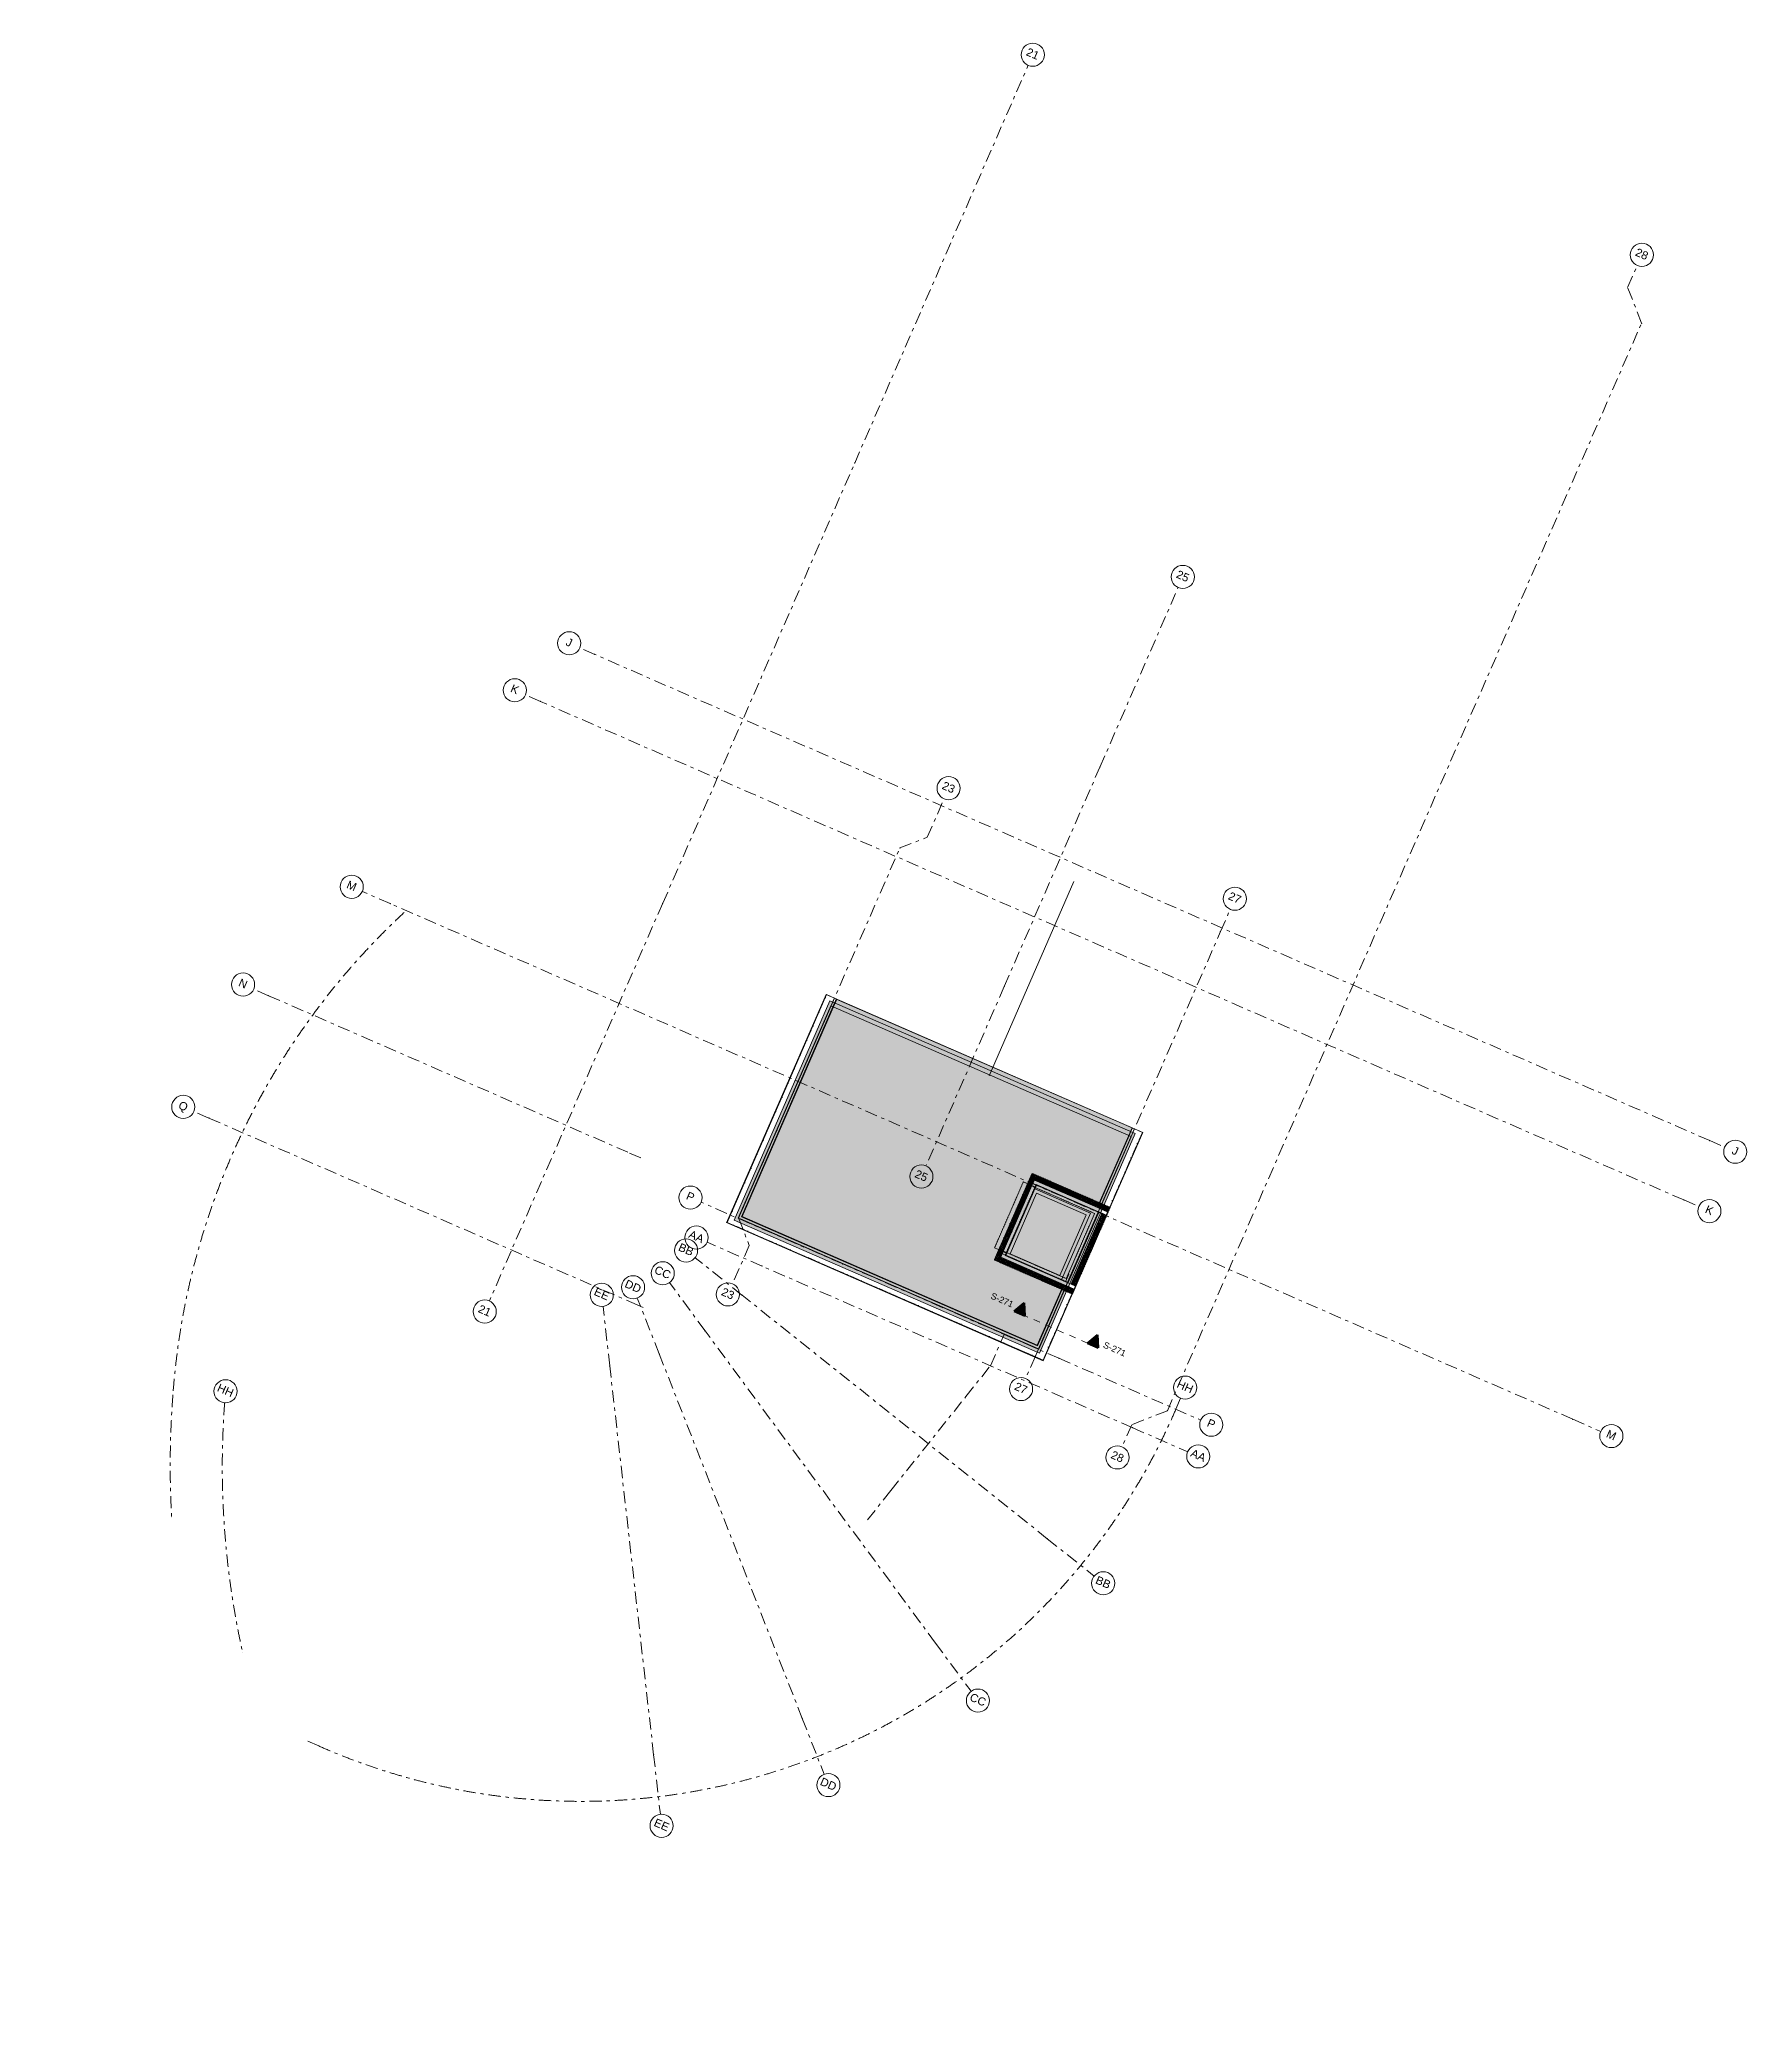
# Model space of a CAD drawing. Header units: millimetres. Extents: x -50172 to 312111, y -142074 to 4572.
# Drawn here: x 128620 to 202548, y -109946 to -24696 of the extents above; entities that cross this region are included whole.
import ezdxf
from ezdxf.enums import TextEntityAlignment as Align

# ---------------------------------------------------------------- set-up
doc = ezdxf.new("R2010")
doc.units = ezdxf.units.MM
doc.header["$MEASUREMENT"] = 0
for name, pattern in [('Dashed', [564.444447, 282.222223, -282.222223]), ('Dot & Dashed', [670.277762, 352.777767, -176.388884, 0, -141.111112]), ('Double Dashed', [1093.611073, 529.166651, -211.666656, 141.111112, -211.666656]), ('Hidden Line', [55, 45, -10])]:
    doc.linetypes.add(name, pattern=pattern)
for name, color, linetype, lineweight, true_color in [('0_Pen_No__61', 7, 'Continuous', 20, 0x6a6a6a), ('A-25-M_Curtain_Wall_Pen_No__69', 7, 'Continuous', 20, 0x606060), ('A-25-M_Wall_Ext_Pen_No__107', 7, 'Continuous', 15, 0xa6a6a6), ('A-95-MC_Marker_Section.Marker_Pen_No__25', 7, 'Continuous', 50, 0x2a2a2a), ('A-95-P_Drawing_Pen_No__102', 7, 'Continuous', 15, 0xcccccc), ('New_A-15-MG_Structural_Grid_Phase_2_Pen_No__222', 7, 'Continuous', 13, 0x65af33), ('New_A-20-M_Floor_Slab_Pen_No__107', 7, 'Continuous', 15, 0xa6a6a6), ('New_A-25-M_Wall_Ext_Pen_No__107', 7, 'Continuous', 15, 0xa6a6a6)]:
    doc.layers.add(name, color=color, linetype=linetype, lineweight=lineweight, true_color=true_color)
for name, color, linetype in [('A-20-M_Floor_Slab', 7, 'Continuous'), ('A-25-M_Curtain_Wall', 7, 'Continuous'), ('A-25-M_Wall_Ext', 7, 'Continuous'), ('A-95-MC_Marker_Section.Marker', 7, 'Continuous'), ('New_A-15-MG_Structural_Grid_Phase_2', 7, 'Continuous'), ('New_A-20-M_Floor_Slab', 7, 'Continuous'), ('New_A-20-M_Roof', 7, 'Continuous'), ('New_A-25-M_Wall_Ext', 7, 'Continuous'), ('New_A-80-M_Lift', 7, 'Continuous')]:
    doc.layers.add(name, color=color, linetype=linetype)
for name, color, linetype, lineweight in [('A-20-M_Floor_Slab_Pen_No__87', 8, 'Continuous', 20), ('A-25-M_Curtain_Wall_Pen_No__90', 8, 'Continuous', 20), ('A-25-M_Wall_Ext_Pen_No__1', 7, 'Continuous', 13), ('A-25-M_Wall_Ext_Pen_No__87', 8, 'Continuous', 20), ('A-95-MC_Marker_Section.Marker_Pen_No__1', 7, 'Continuous', 13), ('A-95-MC_Marker_Section.Marker_Pen_No__6', 7, 'Continuous', 35), ('A-95-P_Drawing_Pen_No__1', 7, 'Continuous', 13), ('A-95-P_Drawing_Pen_No__139', 255, 'Continuous', 0), ('New_A-20-M_Floor_Slab_Pen_No__1', 7, 'Continuous', 13), ('New_A-20-M_Floor_Slab_Pen_No__89', 8, 'Continuous', 20), ('New_A-20-M_Roof_Pen_No__92', 8, 'Continuous', 13), ('New_A-25-M_Wall_Ext_Pen_No__1', 7, 'Continuous', 13), ('New_A-25-M_Wall_Ext_Pen_No__87', 8, 'Continuous', 20), ('New_A-80-M_Lift_Pen_No__87', 8, 'Continuous', 20)]:
    doc.layers.add(name, color=color, linetype=linetype, lineweight=lineweight)
doc.styles.add('GENERATED_STYLE_4', font='')
doc.styles.get('GENERATED_STYLE_4').set_extended_font_data('Swis721 BT')
pattern_1 = [(60, (178792.277, -29063.12), (-43.30127, 25), []), (120, (178792.277, -29063.12), (43.30127, 25), [])]
pattern_2 = [(336.4404, (178792.28, -29063.12), (69.2305, 158.76755), [0, -100]), (336.4404, (178872.72, -29003.72), (69.2305, 158.76755), [0, -100])]

# ---------------------------------------------------------------- blocks, each defined once
blk = doc.blocks.new('Slab_6_2', base_point=(173311, -61073))
at = {"layer": 'New_A-20-M_Floor_Slab_Pen_No__89', "linetype": 'Continuous', "flags": 128}
blk.add_lwpolyline([(173311, -61073), (169648, -69475)], close=True, dxfattribs=at)
blk = doc.blocks.new('Wall_70_2', base_point=(173850, -75485))
at = {"layer": 'New_A-80-M_Lift_Pen_No__87', "linetype": 'Continuous', "flags": 128}
for points in [[(174035, -75413), (171624, -74362)], [(171696, -74546), (173850, -75485)]]:
    blk.add_lwpolyline(points, dxfattribs=at)
blk = doc.blocks.new('Wall_71_2', base_point=(171696, -74546))
at = {"layer": 'New_A-80-M_Lift_Pen_No__87', "linetype": 'Continuous', "flags": 128}
for points in [[(171624, -74362), (170373, -77231)], [(170557, -77159), (171696, -74546)]]:
    blk.add_lwpolyline(points, dxfattribs=at)
blk = doc.blocks.new('Wall_72_2', base_point=(170557, -77159))
at = {"layer": 'New_A-80-M_Lift_Pen_No__87', "linetype": 'Continuous', "flags": 128}
for points in [[(170373, -77231), (172784, -78282)], [(172711, -78098), (170557, -77159)]]:
    blk.add_lwpolyline(points, dxfattribs=at)
blk = doc.blocks.new('Wall_73_2', base_point=(172711, -78098))
at = {"layer": 'New_A-80-M_Lift_Pen_No__87', "linetype": 'Continuous', "flags": 128}
for points in [[(173850, -75485), (172711, -78098)], [(172784, -78282), (174035, -75413)]]:
    blk.add_lwpolyline(points, dxfattribs=at)
blk = doc.blocks.new('Wall_74_2', base_point=(174230, -75688))
at = {"layer": 'New_A-25-M_Wall_Ext_Pen_No__107', "linetype": 'Continuous', "lineweight": 0, "true_color": 0x535353}
for points in [[(174380, -75344), (174379, -75346), (174392, -75352), (174394, -75350)], [(174394, -75350), (174392, -75352), (174395, -75354), (174396, -75351)], [(174396, -75351), (174395, -75354), (174527, -75411), (174528, -75408)], [(174439, -75209), (174437, -75212), (174451, -75218), (174452, -75215)], [(174452, -75215), (174451, -75218), (174454, -75219), (174455, -75216)], [(174455, -75216), (174454, -75219), (174586, -75276), (174587, -75274)], [(174528, -75408), (174527, -75411), (174530, -75412), (174531, -75410)], [(174531, -75410), (174530, -75413), (174713, -75492), (174714, -75489)], [(174531, -75410), (174530, -75412), (174530, -75413), (174531, -75410)], [(174587, -75274), (174586, -75276), (174589, -75278), (174590, -75275)], [(174590, -75275), (174589, -75278), (174771, -75357), (174772, -75355)], [(174590, -75275), (174589, -75278), (174589, -75278), (174590, -75275)], [(174714, -75489), (174713, -75492), (174713, -75492), (174714, -75490)], [(174772, -75355), (174771, -75357), (174772, -75358), (174773, -75355)]]:
    blk.add_hatch(color=251, dxfattribs=at).paths.add_polyline_path(points)
at = {"layer": 'New_A-25-M_Wall_Ext_Pen_No__107', "linetype": 'Continuous'}
h = blk.add_hatch(dxfattribs=at)
h.set_pattern_fill('Batt_Insulation_0002', color=256, style=0, pattern_type=2)
h.set_pattern_definition(pattern_1)
h.paths.add_polyline_path([(174518, -75026), (174439, -75209), (174452, -75214), (174532, -75032)])
for points in [[(174439, -75209), (174439, -75209), (174452, -75215), (174452, -75214)], [(174452, -75214), (174452, -75215), (174455, -75216), (174455, -75216)], [(174455, -75216), (174455, -75216), (174587, -75274), (174587, -75273)], [(174518, -75026), (174518, -75026), (174532, -75032), (174532, -75032)], [(174532, -75032), (174532, -75032), (174535, -75033), (174535, -75033)], [(174535, -75033), (174535, -75033), (174667, -75091), (174667, -75090)], [(174587, -75273), (174587, -75274), (174590, -75275), (174590, -75274)], [(174590, -75274), (174590, -75275), (174590, -75275), (174590, -75275)], [(174590, -75275), (174590, -75275), (174772, -75355), (174773, -75354)], [(174667, -75090), (174667, -75091), (174669, -75092), (174670, -75092)], [(174670, -75092), (174669, -75092), (174670, -75092), (174670, -75092)], [(174670, -75092), (174670, -75092), (174852, -75172), (174852, -75171)], [(174773, -75354), (174772, -75355), (174773, -75355), (174773, -75354)], [(174852, -75171), (174852, -75172), (174853, -75172), (174853, -75172)]]:
    blk.add_hatch(color=256, dxfattribs=at).paths.add_polyline_path(points)
h = blk.add_hatch(dxfattribs=at)
h.set_pattern_fill('Batt_Insulation_0002', color=256, style=0, pattern_type=2)
h.set_pattern_definition(pattern_1)
h.paths.add_polyline_path([(174532, -75032), (174452, -75214), (174455, -75216), (174535, -75033)])
h = blk.add_hatch(dxfattribs=at)
h.set_pattern_fill('Batt_Insulation_0002', color=256, style=0, pattern_type=2)
h.set_pattern_definition(pattern_1)
h.paths.add_polyline_path([(174535, -75033), (174455, -75216), (174587, -75273), (174667, -75091)])
h = blk.add_hatch(dxfattribs=at)
h.set_pattern_fill('Batt_Insulation_0002', color=256, style=0, pattern_type=2)
h.set_pattern_definition(pattern_1)
h.paths.add_polyline_path([(174667, -75091), (174587, -75273), (174590, -75274), (174669, -75092)])
h = blk.add_hatch(dxfattribs=at)
h.set_pattern_fill('Batt_Insulation_0002', color=256, style=0, pattern_type=2)
h.set_pattern_definition(pattern_1)
h.paths.add_polyline_path([(174670, -75092), (174590, -75275), (174773, -75354), (174852, -75172)])
h = blk.add_hatch(dxfattribs=at)
h.set_pattern_fill('Batt_Insulation_0002', color=256, style=0, pattern_type=2)
h.set_pattern_definition(pattern_1)
h.paths.add_polyline_path([(174669, -75092), (174590, -75274), (174590, -75275), (174670, -75092)])
h = blk.add_hatch(dxfattribs=at)
h.set_pattern_fill('Batt_Insulation_0002', color=256, style=0, pattern_type=2)
h.set_pattern_definition(pattern_1)
h.paths.add_polyline_path([(174852, -75172), (174773, -75354), (174773, -75354), (174853, -75172)])
at = {"layer": 'New_A-25-M_Wall_Ext_Pen_No__1', "linetype": 'Continuous'}
for p, q in [((174379, -75346), (174392, -75352)), ((174380, -75344), (174394, -75350)), ((174392, -75352), (174395, -75354)), ((174394, -75350), (174396, -75351)), ((174395, -75354), (174527, -75411)), ((174396, -75351), (174528, -75408)), ((174437, -75212), (174451, -75218)), ((174439, -75209), (174452, -75215)), ((174439, -75209), (174452, -75214)), ((174451, -75218), (174454, -75219)), ((174452, -75214), (174455, -75216)), ((174452, -75215), (174455, -75216)), ((174454, -75219), (174586, -75276)), ((174455, -75216), (174587, -75274)), ((174455, -75216), (174587, -75273)), ((174518, -75026), (174532, -75032)), ((174532, -75032), (174518, -75026)), ((174527, -75411), (174530, -75412)), ((174528, -75408), (174531, -75410)), ((174530, -75412), (174530, -75413)), ((174530, -75413), (174713, -75492)), ((174531, -75410), (174714, -75489)), ((174531, -75410), (174531, -75410)), ((174532, -75032), (174535, -75033)), ((174535, -75033), (174532, -75032)), ((174535, -75033), (174667, -75091)), ((174667, -75090), (174535, -75033)), ((174586, -75276), (174589, -75278)), ((174587, -75273), (174590, -75274)), ((174587, -75274), (174590, -75275)), ((174589, -75278), (174771, -75357)), ((174589, -75278), (174589, -75278)), ((174590, -75274), (174590, -75275)), ((174590, -75275), (174772, -75355)), ((174590, -75275), (174773, -75354)), ((174590, -75275), (174590, -75275)), ((174670, -75092), (174667, -75090)), ((174667, -75091), (174669, -75092)), ((174669, -75092), (174670, -75092)), ((174670, -75092), (174852, -75172)), ((174852, -75171), (174670, -75092)), ((174670, -75092), (174670, -75092)), ((174713, -75492), (174713, -75492)), ((174714, -75489), (174714, -75490)), ((174771, -75357), (174772, -75358)), ((174772, -75355), (174773, -75355)), ((174773, -75354), (174773, -75354)), ((174853, -75172), (174852, -75171)), ((174852, -75172), (174853, -75172))]:
    blk.add_line(p, q, dxfattribs=at)
at = {"layer": 'New_A-25-M_Wall_Ext_Pen_No__87', "linetype": 'Continuous', "flags": 128}
for points in [[(175792, -72105), (174518, -75026)], [(174564, -75834), (176273, -71916)], [(174379, -75346), (174230, -75688)]]:
    blk.add_lwpolyline(points, dxfattribs=at)
blk = doc.blocks.new('Wall_75_2', base_point=(162814, -66446))
at = {"layer": 'New_A-25-M_Wall_Ext_Pen_No__87', "linetype": 'Continuous', "flags": 128}
for points in [[(162625, -65965), (160905, -69910)], [(161240, -70056), (162814, -66446)]]:
    blk.add_lwpolyline(points, dxfattribs=at)
blk = doc.blocks.new('Wall_76_2', base_point=(161240, -70056))
at = {"layer": 'New_A-25-M_Wall_Ext_Pen_No__87', "linetype": 'Continuous', "flags": 128}
for points in [[(160905, -69910), (158334, -75808)], [(158854, -75527), (161240, -70056)]]:
    blk.add_lwpolyline(points, dxfattribs=at)
blk = doc.blocks.new('Wall_77_2', base_point=(158814, -75619))
at = {"layer": 'New_A-25-M_Wall_Ext_Pen_No__87', "linetype": 'Continuous', "flags": 128}
for points in [[(158334, -75808), (171981, -81759)], [(171700, -81238), (158906, -75659)]]:
    blk.add_lwpolyline(points, dxfattribs=at)
blk = doc.blocks.new('Wall_78_2', base_point=(171650, -74282))
at = {"layer": 'New_A-25-M_Wall_Ext_Pen_No__107', "linetype": 'Continuous'}
for points in [[(171316, -74136), (170032, -77079), (170033, -77079), (171316, -74137)], [(171498, -74216), (170215, -77159), (170216, -77159), (171499, -74216)]]:
    blk.add_hatch(color=256, dxfattribs=at).paths.add_polyline_path(points)
h = blk.add_hatch(dxfattribs=at)
h.set_pattern_fill('Batt_Insulation_0002', color=256, style=0, pattern_type=2)
h.set_pattern_definition(pattern_1)
h.paths.add_polyline_path([(171316, -74137), (170033, -77079), (170215, -77159), (171498, -74216)])
at = {"layer": 'New_A-25-M_Wall_Ext_Pen_No__107', "linetype": 'Continuous', "lineweight": 0, "true_color": 0x535353}
for points in [[(171499, -74216), (170216, -77159), (170218, -77160), (171502, -74217)], [(171634, -74275), (170350, -77218), (170353, -77219), (171636, -74276)]]:
    blk.add_hatch(color=251, dxfattribs=at).paths.add_polyline_path(points)
at = {"layer": 'New_A-25-M_Wall_Ext_Pen_No__107', "linetype": 'Continuous'}
h = blk.add_hatch(dxfattribs=at)
h.set_pattern_fill('Plaster_0002', color=256, style=0, pattern_type=2)
h.set_pattern_definition([(246.4404, (178792.28, -29063.12), (-158.76755, 69.2305), [0, -100]), (246.4404, (178851.68, -29143.57), (-158.76755, 69.2305), [0, -100])])
h.paths.add_polyline_path([(171636, -74276), (170353, -77219), (170367, -77225), (171650, -74282)])
at = {"layer": 'New_A-25-M_Wall_Ext_Pen_No__1', "linetype": 'Continuous'}
for p, q in [((171316, -74137), (170033, -77079)), ((171498, -74216), (170215, -77159)), ((171499, -74216), (170216, -77159)), ((171502, -74217), (170218, -77160)), ((171634, -74275), (170350, -77218)), ((171636, -74276), (170353, -77219))]:
    blk.add_line(p, q, dxfattribs=at)
at = {"layer": 'New_A-25-M_Wall_Ext_Pen_No__1', "linetype": 'Continuous', "flags": 128}
for points in [[(171316, -74136), (170032, -77079)], [(171316, -74136), (171316, -74137)], [(171316, -74137), (171498, -74216)], [(170367, -77225), (171650, -74282)], [(171498, -74216), (171499, -74216)], [(171499, -74216), (171502, -74217)], [(171502, -74217), (171634, -74275)], [(171634, -74275), (171636, -74276)], [(171636, -74276), (171650, -74282)]]:
    blk.add_lwpolyline(points, dxfattribs=at)
blk = doc.blocks.new('Wall_79_2', base_point=(170032, -77079))
at = {"layer": 'New_A-25-M_Wall_Ext_Pen_No__107', "linetype": 'Continuous'}
for points in [[(169887, -77413), (169886, -77413), (169887, -77414)], [(169887, -77413), (169887, -77413), (169887, -77413), (169887, -77414), (169887, -77414)], [(169887, -77414), (172812, -78689), (172812, -78689), (169887, -77413)], [(169888, -77413), (169887, -77413), (169887, -77413)], [(170150, -77310), (170149, -77310), (170149, -77310), (170149, -77310), (170150, -77311)], [(170150, -77310), (170149, -77310), (170150, -77310)], [(170150, -77311), (172892, -78506), (172892, -78506), (170150, -77310)]]:
    blk.add_hatch(color=256, dxfattribs=at).paths.add_polyline_path(points)
h = blk.add_hatch(dxfattribs=at)
h.set_pattern_fill('Batt_Insulation_0002', color=256, style=0, pattern_type=2)
h.set_pattern_definition(pattern_1)
h.paths.add_polyline_path([(170149, -77310), (170149, -77310), (169888, -77413), (169887, -77413), (170070, -77493)])
h = blk.add_hatch(dxfattribs=at)
h.set_pattern_fill('Batt_Insulation_0002', color=256, style=0, pattern_type=2)
h.set_pattern_definition(pattern_1)
h.paths.add_polyline_path([(170070, -77493), (172812, -78689), (172892, -78506), (170149, -77310)])
h = blk.add_hatch(dxfattribs=at)
h.set_pattern_fill('Batt_Insulation_0002', color=256, style=0, pattern_type=2)
h.set_pattern_definition(pattern_1)
h.paths.add_polyline_path([(170149, -77310), (170149, -77310), (170149, -77310)])
at = {"layer": 'New_A-25-M_Wall_Ext_Pen_No__107', "linetype": 'Continuous', "lineweight": 0, "true_color": 0x535353}
for points in [[(170154, -77309), (170153, -77309), (170150, -77310), (170150, -77310), (170153, -77311)], [(170154, -77308), (170153, -77309), (170154, -77309)], [(170153, -77311), (172892, -78506), (172893, -78503), (170154, -77309)], [(170347, -77233), (170347, -77233), (170343, -77234), (170343, -77234), (170346, -77235)], [(170346, -77235), (172951, -78371), (172952, -78368), (170347, -77233)], [(170347, -77232), (170347, -77233), (170347, -77233)]]:
    blk.add_hatch(color=251, dxfattribs=at).paths.add_polyline_path(points)
at = {"layer": 'New_A-25-M_Wall_Ext_Pen_No__107', "linetype": 'Continuous'}
h = blk.add_hatch(dxfattribs=at)
h.set_pattern_fill('Plaster_0002', color=256, style=0, pattern_type=2)
h.set_pattern_definition(pattern_2)
h.paths.add_polyline_path([(170367, -77225), (170367, -77225), (170347, -77232), (170347, -77233), (170361, -77239)])
h = blk.add_hatch(dxfattribs=at)
h.set_pattern_fill('Plaster_0002', color=256, style=0, pattern_type=2)
h.set_pattern_definition(pattern_2)
h.paths.add_polyline_path([(170361, -77239), (172952, -78368), (172958, -78355), (170367, -77225)])
at = {"layer": 'New_A-25-M_Wall_Ext_Pen_No__1', "linetype": 'Continuous'}
for p, q in [((169887, -77413), (169888, -77413)), ((169887, -77413), (170070, -77493)), ((170070, -77493), (172812, -78689)), ((170149, -77310), (170149, -77310)), ((170149, -77310), (170150, -77311)), ((170150, -77310), (170150, -77310)), ((170150, -77310), (170153, -77311)), ((170150, -77311), (172892, -78506)), ((170153, -77311), (172892, -78506)), ((170154, -77309), (170154, -77308)), ((170154, -77309), (170286, -77366)), ((170286, -77366), (172893, -78503)), ((170343, -77234), (170343, -77234)), ((170343, -77234), (170346, -77235)), ((170346, -77235), (172951, -78371)), ((170347, -77233), (170347, -77232)), ((170347, -77233), (170361, -77239)), ((170361, -77239), (172952, -78368))]:
    blk.add_line(p, q, dxfattribs=at)
at = {"layer": 'New_A-25-M_Wall_Ext_Pen_No__1', "linetype": 'Continuous', "flags": 128}
for points in [[(169886, -77413), (172812, -78689)], [(172958, -78355), (170367, -77225)], [(172952, -78368), (172958, -78355)]]:
    blk.add_lwpolyline(points, dxfattribs=at)
blk = doc.blocks.new('Wall_80_2', base_point=(171356, -74045))
at = {"layer": 'New_A-25-M_Wall_Ext_Pen_No__107', "linetype": 'Continuous'}
for points in [[(174518, -75026), (171501, -73710), (171502, -73711), (174518, -75026)], [(174439, -75209), (171605, -73973), (171605, -73973), (174439, -75209)]]:
    blk.add_hatch(color=256, dxfattribs=at).paths.add_polyline_path(points)
h = blk.add_hatch(dxfattribs=at)
h.set_pattern_fill('Batt_Insulation_0002', color=256, style=0, pattern_type=2)
h.set_pattern_definition(pattern_1)
h.paths.add_polyline_path([(174518, -75026), (171502, -73711), (171605, -73973), (174439, -75209)])
at = {"layer": 'New_A-25-M_Wall_Ext_Pen_No__107', "linetype": 'Continuous', "lineweight": 0, "true_color": 0x535353}
for points in [[(174439, -75209), (171605, -73973), (171606, -73977), (174437, -75212)], [(174380, -75344), (171681, -74167), (171682, -74171), (174379, -75346)]]:
    blk.add_hatch(color=251, dxfattribs=at).paths.add_polyline_path(points)
at = {"layer": 'New_A-25-M_Wall_Ext_Pen_No__107', "linetype": 'Continuous'}
h = blk.add_hatch(dxfattribs=at)
h.set_pattern_fill('Plaster_0002', color=256, style=0, pattern_type=2)
h.set_pattern_definition([(156.4404, (178792.28, -29063.12), (69.2305, 158.76755), [0, -100]), (156.4404, (178711.83, -29122.52), (69.2305, 158.76755), [0, -100])])
h.paths.add_polyline_path([(174379, -75346), (171682, -74171), (171690, -74191), (174373, -75360)])
at = {"layer": 'New_A-25-M_Wall_Ext_Pen_No__1', "linetype": 'Continuous'}
for p, q in [((174518, -75026), (171502, -73711)), ((174439, -75209), (171605, -73973)), ((174439, -75209), (171605, -73973)), ((174437, -75212), (171606, -73977)), ((174380, -75344), (171681, -74167)), ((174379, -75346), (171682, -74171))]:
    blk.add_line(p, q, dxfattribs=at)
at = {"layer": 'New_A-25-M_Wall_Ext_Pen_No__1', "linetype": 'Continuous', "flags": 128}
for points in [[(174518, -75026), (171501, -73710)], [(171690, -74191), (174373, -75360)]]:
    blk.add_lwpolyline(points, dxfattribs=at)
blk = doc.blocks.new('Wall_81_2', base_point=(171685, -74221))
at = {"layer": 'New_A-80-M_Lift_Pen_No__87', "linetype": 'Continuous', "flags": 128}
for points in [[(171672, -74215), (170353, -77238)], [(170373, -77231), (171685, -74221)], [(171685, -74221), (171672, -74215)]]:
    blk.add_lwpolyline(points, dxfattribs=at)
blk = doc.blocks.new('Wall_82_2', base_point=(170373, -77231))
at = {"layer": 'New_A-80-M_Lift_Pen_No__87', "linetype": 'Continuous', "flags": 128}
for points in [[(170353, -77238), (172893, -78346)], [(172899, -78332), (170373, -77231)], [(172893, -78346), (172899, -78332)]]:
    blk.add_lwpolyline(points, dxfattribs=at)
blk = doc.blocks.new('Wall_83_2', base_point=(175792, -72105))
at = {"layer": 'A-25-M_Wall_Ext_Pen_No__87', "linetype": 'Continuous', "flags": 128}
for points in [[(175788, -72103), (175792, -72105)], [(176273, -71916), (175933, -71768)]]:
    blk.add_lwpolyline(points, dxfattribs=at)
blk = doc.blocks.new('Wall_84_2', base_point=(175788, -72103))
at = {"layer": 'New_A-25-M_Wall_Ext_Pen_No__87', "linetype": 'Continuous', "flags": 128}
for points in [[(162819, -66448), (175788, -72103)], [(175933, -71768), (162965, -66113)]]:
    blk.add_lwpolyline(points, dxfattribs=at)
blk = doc.blocks.new('Wall_85_2', base_point=(162819, -66448))
at = {"layer": 'A-25-M_Wall_Ext_Pen_No__87', "linetype": 'Continuous', "flags": 128}
blk.add_lwpolyline([(162965, -66113), (162625, -65965)], dxfattribs=at)
blk = doc.blocks.new('Wall_86_2', base_point=(173183, -78088))
at = {"layer": 'New_A-20-M_Floor_Slab_Pen_No__107', "linetype": 'Continuous', "lineweight": 0, "true_color": 0x535353}
for points in [[(172952, -78372), (172954, -78369), (172952, -78368), (172951, -78371)], [(173042, -78411), (173043, -78408), (172954, -78369), (172952, -78372)], [(172894, -78507), (172895, -78504), (172893, -78503), (172892, -78506)], [(172983, -78546), (172985, -78543), (172895, -78504), (172894, -78507)]]:
    blk.add_hatch(color=251, dxfattribs=at).paths.add_polyline_path(points)
at = {"layer": 'New_A-20-M_Floor_Slab_Pen_No__107', "linetype": 'Continuous'}
h = blk.add_hatch(dxfattribs=at)
h.set_pattern_fill('Batt_Insulation_0002', color=256, style=0, pattern_type=2)
h.set_pattern_definition(pattern_1)
h.paths.add_polyline_path([(172814, -78689), (172893, -78507), (172892, -78506), (172812, -78689)])
for points in [[(172814, -78690), (172814, -78689), (172812, -78689), (172812, -78689)], [(172904, -78729), (172904, -78729), (172814, -78689), (172814, -78690)], [(172893, -78507), (172894, -78507), (172892, -78506), (172892, -78506)], [(172983, -78546), (172983, -78546), (172894, -78507), (172893, -78507)]]:
    blk.add_hatch(color=256, dxfattribs=at).paths.add_polyline_path(points)
h = blk.add_hatch(dxfattribs=at)
h.set_pattern_fill('Batt_Insulation_0002', color=256, style=0, pattern_type=2)
h.set_pattern_definition(pattern_1)
h.paths.add_polyline_path([(172904, -78729), (172983, -78546), (172893, -78507), (172814, -78689)])
at = {"layer": 'A-20-M_Floor_Slab_Pen_No__87', "linetype": 'Continuous', "flags": 128}
for points in [[(171792, -81278), (173183, -78088)], [(173091, -78048), (172952, -78368)], [(172812, -78689), (171740, -81146)]]:
    blk.add_lwpolyline(points, dxfattribs=at)
at = {"layer": 'New_A-20-M_Floor_Slab_Pen_No__1', "linetype": 'Continuous'}
for p, q in [((172952, -78372), (172951, -78371)), ((172954, -78369), (172952, -78368)), ((173042, -78411), (172952, -78372)), ((173043, -78408), (172954, -78369)), ((172814, -78689), (172812, -78689)), ((172812, -78689), (172814, -78690)), ((172904, -78729), (172814, -78689)), ((172814, -78690), (172904, -78729)), ((172894, -78507), (172892, -78506)), ((172893, -78507), (172892, -78506)), ((172895, -78504), (172893, -78503)), ((172983, -78546), (172893, -78507)), ((172983, -78546), (172894, -78507)), ((172985, -78543), (172895, -78504))]:
    blk.add_line(p, q, dxfattribs=at)
blk = doc.blocks.new('Wall_87_2', base_point=(171792, -81278))
at = {"layer": 'A-20-M_Floor_Slab_Pen_No__87', "linetype": 'Continuous', "flags": 128}
for points in [[(158814, -75619), (171792, -81278)], [(171740, -81146), (158946, -75567)]]:
    blk.add_lwpolyline(points, dxfattribs=at)
blk = doc.blocks.new('Wall_88_2', base_point=(158814, -75619))
at = {"layer": 'A-20-M_Floor_Slab_Pen_No__87', "linetype": 'Continuous', "flags": 128}
for points in [[(162814, -66446), (158814, -75619)], [(158946, -75567), (162906, -66486)]]:
    blk.add_lwpolyline(points, dxfattribs=at)
blk = doc.blocks.new('Wall_89_2', base_point=(175788, -72103))
at = {"layer": 'A-20-M_Floor_Slab_Pen_No__87', "linetype": 'Continuous', "flags": 128}
for points in [[(175702, -72049), (174422, -74984)], [(174514, -75024), (175788, -72103)], [(175703, -72046), (175702, -72049)], [(175761, -71914), (175703, -72046)], [(175762, -71911), (175761, -71914)], [(175842, -71729), (175762, -71911)], [(175762, -71911), (175762, -71911)], [(175842, -71728), (175842, -71729)], [(174422, -74984), (174424, -74984)], [(174424, -74984), (174514, -75024)]]:
    blk.add_lwpolyline(points, dxfattribs=at)
blk = doc.blocks.new('Wall_90_2', base_point=(170032, -77079))
at = {"layer": 'A-25-M_Wall_Ext_Pen_No__107', "linetype": 'Continuous'}
for points in [[(170072, -76987), (169886, -77413), (169887, -77413), (170073, -76987)], [(170255, -77067), (170149, -77310), (170149, -77310), (170256, -77067)]]:
    blk.add_hatch(color=256, dxfattribs=at).paths.add_polyline_path(points)
h = blk.add_hatch(dxfattribs=at)
h.set_pattern_fill('Batt_Insulation_0002', color=256, style=0, pattern_type=2)
h.set_pattern_definition(pattern_1)
h.paths.add_polyline_path([(170073, -76987), (169887, -77413), (170149, -77310), (170255, -77067)])
at = {"layer": 'A-25-M_Wall_Ext_Pen_No__107', "linetype": 'Continuous', "lineweight": 0, "true_color": 0x535353}
for points in [[(170256, -77067), (170149, -77310), (170153, -77309), (170258, -77068)], [(170390, -77126), (170343, -77234), (170347, -77233), (170393, -77127)]]:
    blk.add_hatch(color=251, dxfattribs=at).paths.add_polyline_path(points)
at = {"layer": 'A-25-M_Wall_Ext_Pen_No__107', "linetype": 'Continuous'}
h = blk.add_hatch(dxfattribs=at)
h.set_pattern_fill('Plaster_0002', color=256, style=0, pattern_type=2)
h.set_pattern_definition([(246.39115, (178792.28, -29063.12), (-158.70797, 69.367), [0, -100]), (246.39115, (178851.6, -29143.62), (-158.70797, 69.367), [0, -100])])
h.paths.add_polyline_path([(170393, -77127), (170347, -77233), (170367, -77225), (170407, -77133)])
at = {"layer": 'A-25-M_Wall_Ext_Pen_No__1', "linetype": 'Continuous'}
for p, q in [((170073, -76987), (169887, -77413)), ((170255, -77067), (170149, -77310)), ((170256, -77067), (170149, -77310)), ((170258, -77068), (170153, -77309)), ((170390, -77126), (170343, -77234)), ((170393, -77127), (170347, -77233))]:
    blk.add_line(p, q, dxfattribs=at)
at = {"layer": 'A-25-M_Wall_Ext_Pen_No__1', "linetype": 'Continuous', "flags": 128}
for points in [[(170072, -76987), (169886, -77413)], [(170407, -77133), (170072, -76987)], [(170367, -77225), (170407, -77133)]]:
    blk.add_lwpolyline(points, dxfattribs=at)
blk = doc.blocks.new('Wall_91_2', base_point=(171356, -74045))
at = {"layer": 'A-25-M_Wall_Ext_Pen_No__107', "linetype": 'Continuous'}
for points in [[(171501, -73710), (171316, -74136), (171316, -74137), (171502, -73711)], [(171605, -73973), (171498, -74216), (171499, -74216), (171605, -73973)]]:
    blk.add_hatch(color=256, dxfattribs=at).paths.add_polyline_path(points)
h = blk.add_hatch(dxfattribs=at)
h.set_pattern_fill('Batt_Insulation_0002', color=256, style=0, pattern_type=2)
h.set_pattern_definition(pattern_1)
h.paths.add_polyline_path([(171502, -73711), (171316, -74137), (171498, -74216), (171605, -73973)])
at = {"layer": 'A-25-M_Wall_Ext_Pen_No__107', "linetype": 'Continuous', "lineweight": 0, "true_color": 0x535353}
for points in [[(171605, -73973), (171499, -74216), (171502, -74217), (171606, -73977)], [(171681, -74167), (171634, -74275), (171636, -74276), (171682, -74171)]]:
    blk.add_hatch(color=251, dxfattribs=at).paths.add_polyline_path(points)
at = {"layer": 'A-25-M_Wall_Ext_Pen_No__107', "linetype": 'Continuous'}
h = blk.add_hatch(dxfattribs=at)
h.set_pattern_fill('Plaster_0002', color=256, style=0, pattern_type=2)
h.set_pattern_definition([(246.4404, (178792.28, -29063.12), (-158.76755, 69.2305), [0, -100]), (246.4404, (178851.68, -29143.57), (-158.76755, 69.2305), [0, -100])])
h.paths.add_polyline_path([(171682, -74171), (171636, -74276), (171650, -74282), (171690, -74191)])
at = {"layer": 'A-25-M_Wall_Ext_Pen_No__1', "linetype": 'Continuous'}
for p, q in [((171502, -73711), (171316, -74137)), ((171605, -73973), (171498, -74216)), ((171605, -73973), (171499, -74216)), ((171606, -73977), (171502, -74217)), ((171681, -74167), (171634, -74275)), ((171682, -74171), (171636, -74276))]:
    blk.add_line(p, q, dxfattribs=at)
at = {"layer": 'A-25-M_Wall_Ext_Pen_No__1', "linetype": 'Continuous', "flags": 128}
for points in [[(171501, -73710), (171316, -74136)], [(171316, -74136), (171650, -74282)], [(171650, -74282), (171690, -74191)]]:
    blk.add_lwpolyline(points, dxfattribs=at)
blk = doc.blocks.new('Roof_4_2', base_point=(173049, -78395))
at = {"layer": 'New_A-20-M_Roof_Pen_No__92', "linetype": 'Hidden Line', "flags": 128}
for points in [[(171356, -74045), (170032, -77079)], [(174373, -75360), (171356, -74045)], [(173049, -78395), (174373, -75360)], [(173052, -78396), (174375, -75361)], [(174375, -75361), (174373, -75360)], [(170032, -77079), (173049, -78395)], [(173052, -78396), (173049, -78395)]]:
    blk.add_lwpolyline(points, dxfattribs=at)
blk = doc.blocks.new('Standard grid marker_4')
at = {"layer": 'New_A-15-MG_Structural_Grid_Phase_2_Pen_No__222', "linetype": 'Double Dashed'}
for p, q in [((705, 0), (0, 0)), ((705, 0), (20649, 0)), ((20649, 0), (21354, 0))]:
    blk.add_line(p, q, dxfattribs=at)
at = {"layer": 'New_A-15-MG_Structural_Grid_Phase_2_Pen_No__222', "linetype": 'Continuous'}
blk.add_circle((-500, 0), 500, dxfattribs=at)
at = {"layer": 'New_A-15-MG_Structural_Grid_Phase_2_Pen_No__222', "linetype": 'Double Dashed'}
blk.add_point((705, 0), dxfattribs=at)
blk.add_point((705, 0), dxfattribs=at)
at = {"layer": 'New_A-15-MG_Structural_Grid_Phase_2_Pen_No__222', "style": 'GENERATED_STYLE_4'}
blk.add_attdef('AC_MarkerText_1', text='', height=350, rotation=360, dxfattribs=at).set_placement((-500, 34), align=Align.MIDDLE_CENTER)
blk = doc.blocks.new('Standard grid marker_5')
at = {"layer": 'New_A-15-MG_Structural_Grid_Phase_2_Pen_No__222', "linetype": 'Double Dashed'}
for p, q in [((705, 0), (0, 0)), ((705, 0), (17720, 0)), ((17720, 0), (18425, 0))]:
    blk.add_line(p, q, dxfattribs=at)
at = {"layer": 'New_A-15-MG_Structural_Grid_Phase_2_Pen_No__222', "linetype": 'Continuous'}
blk.add_circle((-500, 0), 500, dxfattribs=at)
at = {"layer": 'New_A-15-MG_Structural_Grid_Phase_2_Pen_No__222', "linetype": 'Double Dashed'}
blk.add_point((705, 0), dxfattribs=at)
blk.add_point((705, 0), dxfattribs=at)
at = {"layer": 'New_A-15-MG_Structural_Grid_Phase_2_Pen_No__222', "style": 'GENERATED_STYLE_4'}
blk.add_attdef('AC_MarkerText_1', text='', height=350, rotation=360, dxfattribs=at).set_placement((-500, 43), align=Align.MIDDLE_CENTER)
blk = doc.blocks.new('Standard grid marker_9')
at = {"layer": 'New_A-15-MG_Structural_Grid_Phase_2_Pen_No__222', "linetype": 'Double Dashed'}
for p, q in [((2591, 0), (0, 0)), ((2591, 0), (19495, 0)), ((19495, 0), (22085, 0))]:
    blk.add_line(p, q, dxfattribs=at)
at = {"layer": 'New_A-15-MG_Structural_Grid_Phase_2_Pen_No__222', "linetype": 'Continuous'}
for centre in [(-500, 0), (22585, 0)]:
    blk.add_circle(centre, 500, dxfattribs=at)
at = {"layer": 'New_A-15-MG_Structural_Grid_Phase_2_Pen_No__222', "linetype": 'Double Dashed'}
for p in [(2591, 0), (2591, 0), (19495, 0), (19495, 0)]:
    blk.add_point(p, dxfattribs=at)
at = {"layer": 'New_A-15-MG_Structural_Grid_Phase_2_Pen_No__222', "style": 'GENERATED_STYLE_4'}
for tag, p in [('AC_MarkerText_1_0', (-500, 43)), ('AC_MarkerText_1_1', (22585, 43))]:
    blk.add_attdef(tag, text='', height=350, rotation=240.00276, dxfattribs=at).set_placement(p, align=Align.MIDDLE_CENTER)
blk = doc.blocks.new('Standard grid marker_10')
at = {"layer": 'New_A-15-MG_Structural_Grid_Phase_2_Pen_No__222', "linetype": 'Double Dashed'}
for p, q in [((2591, 0), (19515, 0)), ((2591, 0), (2591, 0)), ((19515, 0), (19515, 0)), ((2591, 0), (0, 0)), ((19515, 0), (22105, 0))]:
    blk.add_line(p, q, dxfattribs=at)
at = {"layer": 'New_A-15-MG_Structural_Grid_Phase_2_Pen_No__222', "linetype": 'Continuous'}
for centre in [(-500, 0), (22605, 0)]:
    blk.add_circle(centre, 500, dxfattribs=at)
at = {"layer": 'New_A-15-MG_Structural_Grid_Phase_2_Pen_No__222', "linetype": 'Double Dashed'}
for p in [(2591, 0), (19515, 0)]:
    blk.add_point(p, dxfattribs=at)
at = {"layer": 'New_A-15-MG_Structural_Grid_Phase_2_Pen_No__222', "style": 'GENERATED_STYLE_4'}
for tag, p in [('AC_MarkerText_1_0', (-500, 43)), ('AC_MarkerText_1_1', (22605, 43))]:
    blk.add_attdef(tag, text='', height=350, rotation=225.01587, dxfattribs=at).set_placement(p, align=Align.MIDDLE_CENTER)
blk = doc.blocks.new('Standard grid marker_11')
at = {"layer": 'New_A-15-MG_Structural_Grid_Phase_2_Pen_No__222', "linetype": 'Double Dashed'}
for p, q in [((2591, 0), (0, 0)), ((2591, 0), (19354, 0)), ((19354, 0), (21945, 0))]:
    blk.add_line(p, q, dxfattribs=at)
at = {"layer": 'New_A-15-MG_Structural_Grid_Phase_2_Pen_No__222', "linetype": 'Continuous'}
for centre in [(-500, 0), (22445, 0)]:
    blk.add_circle(centre, 500, dxfattribs=at)
at = {"layer": 'New_A-15-MG_Structural_Grid_Phase_2_Pen_No__222', "linetype": 'Double Dashed'}
for p in [(2591, 0), (2591, 0), (19354, 0), (19354, 0)]:
    blk.add_point(p, dxfattribs=at)
at = {"layer": 'New_A-15-MG_Structural_Grid_Phase_2_Pen_No__222', "style": 'GENERATED_STYLE_4'}
for tag, p in [('AC_MarkerText_1_0', (-500, 44)), ('AC_MarkerText_1_1', (22445, 44))]:
    blk.add_attdef(tag, text='', height=350, rotation=210.0234, dxfattribs=at).set_placement(p, align=Align.MIDDLE_CENTER)
blk = doc.blocks.new('Standard grid marker_12')
at = {"layer": 'New_A-15-MG_Structural_Grid_Phase_2_Pen_No__222', "linetype": 'Double Dashed'}
for p, q in [((2591, 1), (0, 1)), ((2591, 0), (2591, 1)), ((2591, 0), (19467, 0)), ((19467, 0), (19468, 1)), ((19468, 1), (22058, 1))]:
    blk.add_line(p, q, dxfattribs=at)
at = {"layer": 'New_A-15-MG_Structural_Grid_Phase_2_Pen_No__222', "linetype": 'Continuous'}
for centre in [(-500, 1), (22558, 1)]:
    blk.add_circle(centre, 500, dxfattribs=at)
at = {"layer": 'New_A-15-MG_Structural_Grid_Phase_2_Pen_No__222', "linetype": 'Double Dashed'}
for p in [(2591, 0), (19467, 0)]:
    blk.add_point(p, dxfattribs=at)
at = {"layer": 'New_A-15-MG_Structural_Grid_Phase_2_Pen_No__222', "style": 'GENERATED_STYLE_4'}
for tag, p in [('AC_MarkerText_1_0', (-500, 44)), ('AC_MarkerText_1_1', (22558, 44))]:
    blk.add_attdef(tag, text='', height=350, rotation=195.02767, dxfattribs=at).set_placement(p, align=Align.MIDDLE_CENTER)
blk = doc.blocks.new('Standard grid marker_13')
at = {"layer": 'New_A-15-MG_Structural_Grid_Phase_2_Pen_No__222', "linetype": 'Double Dashed'}
for p, q in [((2591, 0), (0, 0)), ((2591, 0), (20064, 0)), ((20064, 0), (22654, 0))]:
    blk.add_line(p, q, dxfattribs=at)
at = {"layer": 'New_A-15-MG_Structural_Grid_Phase_2_Pen_No__222', "linetype": 'Continuous'}
for centre in [(-500, 0), (23154, 0)]:
    blk.add_circle(centre, 500, dxfattribs=at)
at = {"layer": 'New_A-15-MG_Structural_Grid_Phase_2_Pen_No__222', "linetype": 'Double Dashed'}
for p in [(2591, 0), (2591, 0), (20064, 0), (20064, 0)]:
    blk.add_point(p, dxfattribs=at)
at = {"layer": 'New_A-15-MG_Structural_Grid_Phase_2_Pen_No__222', "style": 'GENERATED_STYLE_4'}
for tag, p in [('AC_MarkerText_1_0', (-500, 43)), ('AC_MarkerText_1_1', (23154, 43))]:
    blk.add_attdef(tag, text='', height=350, rotation=180, dxfattribs=at).set_placement(p, align=Align.MIDDLE_CENTER)
blk = doc.blocks.new('Standard grid marker_19')
at = {"layer": 'New_A-15-MG_Structural_Grid_Phase_2_Pen_No__222', "linetype": 'Double Dashed'}
for p, q in [((1701, 0), (0, 0)), ((1701, 0), (6898, 0)), ((6898, 0), (8599, 0))]:
    blk.add_line(p, q, dxfattribs=at)
blk = doc.blocks.new('Standard grid marker_20')
at = {"layer": 'New_A-15-MG_Structural_Grid_Phase_2_Pen_No__222', "linetype": 'Double Dashed'}
blk.add_line((0, 0), (1480, 0), dxfattribs=at)
for p in [(0, 0), (1480, 0)]:
    blk.add_point(p, dxfattribs=at)
blk = doc.blocks.new('Standard grid marker_22')
at = {"layer": 'New_A-15-MG_Structural_Grid_Phase_2_Pen_No__222', "linetype": 'Double Dashed'}
for p, q in [((23031, 21499), (23031, 21499)), ((31507, 0), (31507, 0))]:
    blk.add_line(p, q, dxfattribs=at)
blk.add_arc((0, 0), 31507, 0, 43.02955, dxfattribs=at)
blk = doc.blocks.new('Standard grid marker_23')
at = {"layer": 'New_A-15-MG_Structural_Grid_Phase_2_Pen_No__222', "linetype": 'Double Dashed'}
for p, q in [((40014, 5296), (40014, 5296)), ((40363, 0), (40363, 0))]:
    blk.add_line(p, q, dxfattribs=at)
blk.add_arc((0, 0), 40363, 0, 7.53923, dxfattribs=at)
blk = doc.blocks.new('Standard grid marker_24')
at = {"layer": 'New_A-15-MG_Structural_Grid_Phase_2_Pen_No__222', "linetype": 'Double Dashed'}
for p, q in [((-311, 27976), (-826, 27970)), ((-826, 27970), (-826, 27970)), ((27978, 0), (27978, -516))]:
    blk.add_line(p, q, dxfattribs=at)
at = {"layer": 'New_A-15-MG_Structural_Grid_Phase_2_Pen_No__222', "linetype": 'Continuous'}
blk.add_circle((-1326, 27965), 500, dxfattribs=at)
at = {"layer": 'New_A-15-MG_Structural_Grid_Phase_2_Pen_No__222', "linetype": 'Double Dashed'}
blk.add_arc((0, 0), 27978, 0, 90.63597, dxfattribs=at)
blk.add_point((-826, 27970), dxfattribs=at)
at = {"layer": 'New_A-15-MG_Structural_Grid_Phase_2_Pen_No__222', "style": 'GENERATED_STYLE_4'}
blk.add_attdef('AC_MarkerText_1', text='', height=350, rotation=90.30663, dxfattribs=at).set_placement((-1326, 28008), align=Align.MIDDLE_CENTER)
blk = doc.blocks.new('Standard grid marker_26')
at = {"layer": 'New_A-15-MG_Structural_Grid_Phase_2_Pen_No__222', "linetype": 'Double Dashed'}
for p, q in [((35469, 10709), (35469, 10709)), ((37050, 0), (37050, 0)), ((37050, 0), (37050, 0))]:
    blk.add_line(p, q, dxfattribs=at)
at = {"layer": 'New_A-15-MG_Structural_Grid_Phase_2_Pen_No__222', "linetype": 'Continuous'}
blk.add_circle((37050, -500), 500, dxfattribs=at)
at = {"layer": 'New_A-15-MG_Structural_Grid_Phase_2_Pen_No__222', "linetype": 'Double Dashed'}
blk.add_arc((0, 0), 37050, 0, 16.8007, dxfattribs=at)
blk.add_point((37050, 0), dxfattribs=at)
at = {"layer": 'New_A-15-MG_Structural_Grid_Phase_2_Pen_No__222', "style": 'GENERATED_STYLE_4'}
blk.add_attdef('AC_MarkerText_1', text='', height=350, rotation=160.71411, dxfattribs=at).set_placement((37050, -457), align=Align.MIDDLE_CENTER)
blk = doc.blocks.new('Beam_6_2', base_point=(158334, -75808))
at = {"layer": 'A-25-M_Curtain_Wall_Pen_No__69', "linetype": 'Dot & Dashed'}
blk.add_line((158334, -75808), (162625, -65965), dxfattribs=at)
at = {"layer": 'A-25-M_Curtain_Wall_Pen_No__90', "linetype": 'Continuous'}
for p, q in [((158305, -75819), (162606, -65957)), ((158976, -75556), (163072, -66160)), ((163072, -66160), (162606, -65957))]:
    blk.add_line(p, q, dxfattribs=at)
blk = doc.blocks.new('Beam_7_2', base_point=(173238, -78875))
at = {"layer": 'A-25-M_Curtain_Wall_Pen_No__69', "linetype": 'Dot & Dashed'}
blk.add_line((173238, -78875), (171981, -81759), dxfattribs=at)
at = {"layer": 'A-25-M_Curtain_Wall_Pen_No__90', "linetype": 'Continuous'}
for p, q in [((172791, -78680), (171729, -81117)), ((173258, -78884), (171992, -81787)), ((172791, -78680), (173258, -78884))]:
    blk.add_line(p, q, dxfattribs=at)
blk = doc.blocks.new('Beam_8_2', base_point=(171981, -81759))
at = {"layer": 'A-25-M_Curtain_Wall_Pen_No__69', "linetype": 'Dot & Dashed'}
blk.add_line((171981, -81759), (158334, -75808), dxfattribs=at)
at = {"layer": 'A-25-M_Curtain_Wall_Pen_No__90', "linetype": 'Continuous'}
for p, q in [((171992, -81787), (158305, -75819)), ((171729, -81117), (158976, -75556))]:
    blk.add_line(p, q, dxfattribs=at)
blk = doc.blocks.new('Beam_9_2', base_point=(176273, -71916))
at = {"layer": 'A-25-M_Curtain_Wall_Pen_No__69', "linetype": 'Dot & Dashed'}
blk.add_line((176273, -71916), (174852, -75171), dxfattribs=at)
at = {"layer": 'A-25-M_Curtain_Wall_Pen_No__90', "linetype": 'Continuous'}
for p, q in [((175826, -71721), (174405, -74976)), ((176292, -71925), (174872, -75180)), ((175826, -71721), (176292, -71925)), ((174405, -74976), (174872, -75180))]:
    blk.add_line(p, q, dxfattribs=at)
blk = doc.blocks.new('Beam_10_2', base_point=(171502, -73708))
at = {"layer": 'A-25-M_Curtain_Wall_Pen_No__69', "linetype": 'Dot & Dashed'}
blk.add_line((171502, -73708), (174853, -75170), dxfattribs=at)
at = {"layer": 'A-25-M_Curtain_Wall_Pen_No__90', "linetype": 'Hidden Line'}
for p, q in [((171307, -74155), (171511, -73688)), ((171307, -74155), (174211, -75422)), ((171511, -73688), (174881, -75159))]:
    blk.add_line(p, q, dxfattribs=at)
blk = doc.blocks.new('Beam_11_2', base_point=(174853, -75170))
at = {"layer": 'A-25-M_Curtain_Wall_Pen_No__69', "linetype": 'Dot & Dashed'}
blk.add_line((174853, -75170), (173237, -78876), dxfattribs=at)
at = {"layer": 'A-25-M_Curtain_Wall_Pen_No__90', "linetype": 'Hidden Line'}
for p, q in [((174211, -75422), (172985, -78234)), ((174881, -75159), (173248, -78904))]:
    blk.add_line(p, q, dxfattribs=at)
blk = doc.blocks.new('Beam_12_2', base_point=(173237, -78876))
at = {"layer": 'A-25-M_Curtain_Wall_Pen_No__69', "linetype": 'Dot & Dashed'}
blk.add_line((173237, -78876), (169886, -77414), dxfattribs=at)
at = {"layer": 'A-25-M_Curtain_Wall_Pen_No__90', "linetype": 'Hidden Line'}
for p, q in [((170081, -76967), (169878, -77433)), ((173248, -78904), (169878, -77433)), ((172985, -78234), (170081, -76967))]:
    blk.add_line(p, q, dxfattribs=at)
blk = doc.blocks.new('Beam_13_2', base_point=(171314, -74136))
at = {"layer": 'A-25-M_Curtain_Wall_Pen_No__69', "linetype": 'Dot & Dashed'}
blk.add_line((171314, -74136), (170071, -76986), dxfattribs=at)
at = {"layer": 'A-25-M_Curtain_Wall_Pen_No__90', "linetype": 'Hidden Line'}
for p, q in [((171130, -74056), (169887, -76906)), ((171130, -74056), (171471, -74204)), ((171471, -74204), (170227, -77055)), ((169887, -76906), (170227, -77055))]:
    blk.add_line(p, q, dxfattribs=at)
blk = doc.blocks.new('Cutting Plane_10_2', base_point=(174133, -81125))
at = {"layer": 'A-95-MC_Marker_Section.Marker_Pen_No__25', "linetype": 'Continuous'}
for points in [[(170738, -79644), (171196, -79844), (171167, -79285)], [(174363, -81224), (173904, -81025), (174333, -80666)]]:
    blk.add_hatch(color=256, dxfattribs=at).paths.add_polyline_path(points)
at = {"layer": 'A-95-MC_Marker_Section.Marker_Pen_No__1', "linetype": 'Dashed'}
blk.add_line((173904, -81025), (171196, -79844), dxfattribs=at)
at = {"layer": 'A-95-MC_Marker_Section.Marker_Pen_No__25', "linetype": 'Continuous'}
for p, q in [((171167, -79285), (170738, -79644)), ((170738, -79644), (171196, -79844)), ((171196, -79844), (171167, -79285)), ((173904, -81025), (174333, -80666)), ((174333, -80666), (174363, -81224)), ((174363, -81224), (173904, -81025))]:
    blk.add_line(p, q, dxfattribs=at)
at = {"layer": 'A-95-MC_Marker_Section.Marker_Pen_No__6', "char_height": 275, "rotation": 336.44041, "style": 'GENERATED_STYLE_4'}
for insert, attachment_point in [((169687, -79086), 7), ((175486, -81614), 9)]:
    blk.add_mtext('\\A1;{\\fSwis721 BT|b0|i0|c0|p34;S-271}', dxfattribs=dict(at, insert=insert, attachment_point=attachment_point))
blk = doc.blocks.new('Wall_92_2', base_point=(171792, -81278))
at = {"layer": 'New_A-25-M_Wall_Ext_Pen_No__107', "linetype": 'Continuous', "lineweight": 0, "true_color": 0x535353}
for points in [[(173043, -78408), (173042, -78411), (173056, -78417), (173057, -78414)], [(173057, -78414), (173056, -78417), (173059, -78418), (173060, -78416)], [(173060, -78416), (173059, -78418), (173191, -78476), (173192, -78473)], [(172985, -78543), (172983, -78546), (172997, -78552), (172998, -78549)], [(172998, -78549), (172997, -78552), (173000, -78553), (173001, -78550)], [(173001, -78550), (173000, -78553), (173132, -78611), (173133, -78608)], [(173133, -78608), (173132, -78611), (173135, -78612), (173136, -78609)], [(173136, -78609), (173135, -78612), (173317, -78691), (173319, -78689)], [(173136, -78609), (173135, -78612), (173135, -78612), (173136, -78609)], [(173192, -78473), (173191, -78476), (173193, -78477), (173195, -78474)], [(173195, -78474), (173193, -78477), (173194, -78477), (173195, -78474)], [(173195, -78474), (173194, -78477), (173376, -78557), (173377, -78554)], [(173319, -78689), (173317, -78691), (173318, -78692), (173319, -78689)], [(173377, -78554), (173376, -78557), (173377, -78557), (173378, -78554)]]:
    blk.add_hatch(color=251, dxfattribs=at).paths.add_polyline_path(points)
at = {"layer": 'New_A-25-M_Wall_Ext_Pen_No__107', "linetype": 'Continuous'}
h = blk.add_hatch(dxfattribs=at)
h.set_pattern_fill('Batt_Insulation_0002', color=256, style=0, pattern_type=2)
h.set_pattern_definition(pattern_1)
h.paths.add_polyline_path([(172983, -78546), (172904, -78729), (172918, -78735), (172997, -78552)])
for points in [[(172904, -78729), (172904, -78729), (172917, -78735), (172918, -78735)], [(172918, -78735), (172917, -78735), (172920, -78736), (172920, -78736)], [(172920, -78736), (172920, -78736), (173052, -78794), (173052, -78793)], [(172983, -78546), (172983, -78546), (172997, -78552), (172997, -78552)], [(172997, -78552), (172997, -78552), (173000, -78553), (173000, -78553)], [(173000, -78553), (173000, -78553), (173132, -78611), (173132, -78611)], [(173052, -78793), (173052, -78794), (173055, -78795), (173055, -78794)], [(173055, -78794), (173055, -78795), (173055, -78795), (173056, -78795)], [(173056, -78795), (173055, -78795), (173237, -78875), (173238, -78874)], [(173132, -78611), (173132, -78611), (173135, -78612), (173135, -78612)], [(173135, -78612), (173135, -78612), (173317, -78692), (173317, -78691)], [(173135, -78612), (173135, -78612), (173135, -78612), (173135, -78612)], [(173238, -78874), (173237, -78875), (173238, -78875), (173238, -78874)], [(173317, -78691), (173317, -78692), (173318, -78692), (173318, -78692)]]:
    blk.add_hatch(color=256, dxfattribs=at).paths.add_polyline_path(points)
h = blk.add_hatch(dxfattribs=at)
h.set_pattern_fill('Batt_Insulation_0002', color=256, style=0, pattern_type=2)
h.set_pattern_definition(pattern_1)
h.paths.add_polyline_path([(172997, -78552), (172918, -78735), (172920, -78736), (173000, -78553)])
h = blk.add_hatch(dxfattribs=at)
h.set_pattern_fill('Batt_Insulation_0002', color=256, style=0, pattern_type=2)
h.set_pattern_definition(pattern_1)
h.paths.add_polyline_path([(173000, -78553), (172920, -78736), (173052, -78793), (173132, -78611)])
h = blk.add_hatch(dxfattribs=at)
h.set_pattern_fill('Batt_Insulation_0002', color=256, style=0, pattern_type=2)
h.set_pattern_definition(pattern_1)
h.paths.add_polyline_path([(173132, -78611), (173052, -78793), (173055, -78794), (173135, -78612)])
h = blk.add_hatch(dxfattribs=at)
h.set_pattern_fill('Batt_Insulation_0002', color=256, style=0, pattern_type=2)
h.set_pattern_definition(pattern_1)
h.paths.add_polyline_path([(173135, -78612), (173055, -78794), (173056, -78795), (173135, -78612)])
h = blk.add_hatch(dxfattribs=at)
h.set_pattern_fill('Batt_Insulation_0002', color=256, style=0, pattern_type=2)
h.set_pattern_definition(pattern_1)
h.paths.add_polyline_path([(173135, -78612), (173056, -78795), (173238, -78874), (173317, -78692)])
h = blk.add_hatch(dxfattribs=at)
h.set_pattern_fill('Batt_Insulation_0002', color=256, style=0, pattern_type=2)
h.set_pattern_definition(pattern_1)
h.paths.add_polyline_path([(173317, -78692), (173238, -78874), (173238, -78874), (173318, -78692)])
at = {"layer": 'New_A-25-M_Wall_Ext_Pen_No__1', "linetype": 'Continuous'}
for p, q in [((173056, -78417), (173042, -78411)), ((173057, -78414), (173043, -78408)), ((173059, -78418), (173056, -78417)), ((173060, -78416), (173057, -78414)), ((173191, -78476), (173059, -78418)), ((173192, -78473), (173060, -78416)), ((172904, -78729), (172917, -78735)), ((172918, -78735), (172904, -78729)), ((172917, -78735), (172920, -78736)), ((172920, -78736), (172918, -78735)), ((172920, -78736), (173052, -78794)), ((173052, -78793), (172920, -78736)), ((172997, -78552), (172983, -78546)), ((172997, -78552), (172983, -78546)), ((172998, -78549), (172985, -78543)), ((173000, -78553), (172997, -78552)), ((173000, -78553), (172997, -78552)), ((173001, -78550), (172998, -78549)), ((173132, -78611), (173000, -78553)), ((173132, -78611), (173000, -78553)), ((173133, -78608), (173001, -78550)), ((173055, -78794), (173052, -78793)), ((173052, -78794), (173055, -78795)), ((173056, -78795), (173055, -78794)), ((173055, -78795), (173237, -78875)), ((173055, -78795), (173055, -78795)), ((173238, -78874), (173056, -78795)), ((173135, -78612), (173132, -78611)), ((173135, -78612), (173132, -78611)), ((173136, -78609), (173133, -78608)), ((173317, -78692), (173135, -78612)), ((173317, -78691), (173135, -78612)), ((173135, -78612), (173135, -78612)), ((173135, -78612), (173135, -78612)), ((173319, -78689), (173136, -78609)), ((173136, -78609), (173136, -78609)), ((173193, -78477), (173191, -78476)), ((173195, -78474), (173192, -78473)), ((173194, -78477), (173193, -78477)), ((173376, -78557), (173194, -78477)), ((173377, -78554), (173195, -78474)), ((173195, -78474), (173195, -78474)), ((173237, -78875), (173238, -78875)), ((173238, -78874), (173238, -78874)), ((173318, -78692), (173317, -78691)), ((173318, -78692), (173317, -78692)), ((173319, -78689), (173319, -78689)), ((173377, -78557), (173376, -78557)), ((173378, -78554), (173377, -78554))]:
    blk.add_line(p, q, dxfattribs=at)
at = {"layer": 'New_A-25-M_Wall_Ext_Pen_No__87', "linetype": 'Continuous', "flags": 128}
for points in [[(171981, -81759), (174564, -75834)], [(174230, -75688), (173043, -78408)], [(172904, -78729), (171832, -81186)]]:
    blk.add_lwpolyline(points, dxfattribs=at)
blk = doc.blocks.new('Wall_93_2', base_point=(174373, -75360))
at = {"layer": 'New_A-25-M_Wall_Ext_Pen_No__107', "linetype": 'Continuous'}
h = blk.add_hatch(dxfattribs=at)
h.set_pattern_fill('Plaster_0002', color=256, style=0, pattern_type=2)
h.set_pattern_definition([(66.4404, (178792.28, -29063.12), (-158.76755, 69.2305), [0, -100]), (66.4404, (178732.88, -28982.67), (-158.76755, 69.2305), [0, -100])])
h.paths.add_polyline_path([(173063, -78401), (174386, -75366), (174373, -75360), (173049, -78395)])
at = {"layer": 'New_A-25-M_Wall_Ext_Pen_No__107', "linetype": 'Continuous', "lineweight": 0, "true_color": 0x535353}
for points in [[(173066, -78402), (174389, -75367), (174386, -75366), (173063, -78401)], [(173201, -78461), (174524, -75426), (174521, -75425), (173198, -78459)]]:
    blk.add_hatch(color=251, dxfattribs=at).paths.add_polyline_path(points)
at = {"layer": 'New_A-25-M_Wall_Ext_Pen_No__107', "linetype": 'Continuous'}
h = blk.add_hatch(dxfattribs=at)
h.set_pattern_fill('Batt_Insulation_0002', color=256, style=0, pattern_type=2)
h.set_pattern_definition(pattern_1)
h.paths.add_polyline_path([(173383, -78540), (174707, -75506), (174524, -75426), (173201, -78461)])
for points in [[(173201, -78461), (174524, -75426), (174524, -75426), (173201, -78461)], [(173384, -78540), (174707, -75506), (174707, -75506), (173383, -78540)]]:
    blk.add_hatch(color=256, dxfattribs=at).paths.add_polyline_path(points)
at = {"layer": 'New_A-25-M_Wall_Ext_Pen_No__1', "linetype": 'Continuous'}
for p, q in [((173063, -78401), (174386, -75366)), ((173066, -78402), (174389, -75367)), ((173198, -78459), (174521, -75425)), ((173201, -78461), (174524, -75426)), ((173201, -78461), (174524, -75426)), ((173383, -78540), (174707, -75506))]:
    blk.add_line(p, q, dxfattribs=at)
at = {"layer": 'New_A-25-M_Wall_Ext_Pen_No__1', "linetype": 'Continuous', "flags": 128}
for points in [[(174373, -75360), (173049, -78395)], [(173384, -78540), (174707, -75506)], [(174386, -75366), (174373, -75360)], [(173049, -78395), (173063, -78401)]]:
    blk.add_lwpolyline(points, dxfattribs=at)
blk = doc.blocks.new('Roof_5_2', base_point=(162970, -66111))
at = {"layer": 'New_A-20-M_Roof_Pen_No__92', "linetype": 'Continuous', "flags": 128}
for points in [[(162970, -66111), (158822, -75623)], [(175932, -71764), (162970, -66111)], [(174511, -75022), (175932, -71764)], [(169885, -77413), (171500, -73710)], [(171499, -73712), (174510, -75025)], [(171500, -73710), (174511, -75022)], [(158821, -75625), (158822, -75623)], [(158821, -75625), (171784, -81277)], [(158822, -75623), (171785, -81275)], [(174510, -75025), (174511, -75022)], [(172896, -78726), (169885, -77413)], [(171785, -81275), (172896, -78726)], [(171784, -81277), (171785, -81275)]]:
    blk.add_lwpolyline(points, dxfattribs=at)
blk = doc.blocks.new('Standard grid marker_29')
at = {"layer": 'New_A-15-MG_Structural_Grid_Phase_2_Pen_No__222', "linetype": 'Double Dashed'}
for p, q in [((705, 0), (53258, 0)), ((705, 0), (0, 0)), ((53258, 0), (53963, 0))]:
    blk.add_line(p, q, dxfattribs=at)
at = {"layer": 'New_A-15-MG_Structural_Grid_Phase_2_Pen_No__222', "linetype": 'Continuous'}
for centre in [(-500, 0), (54463, 0)]:
    blk.add_circle(centre, 500, dxfattribs=at)
at = {"layer": 'New_A-15-MG_Structural_Grid_Phase_2_Pen_No__222', "linetype": 'Double Dashed'}
for p in [(705, 0), (705, 0), (53258, 0), (53258, 0)]:
    blk.add_point(p, dxfattribs=at)
at = {"layer": 'New_A-15-MG_Structural_Grid_Phase_2_Pen_No__222', "style": 'GENERATED_STYLE_4'}
for tag, p in [('AC_MarkerText_1_0', (-500, 39)), ('AC_MarkerText_1_1', (54463, 39))]:
    blk.add_attdef(tag, text='', height=350, rotation=180, dxfattribs=at).set_placement(p, align=Align.MIDDLE_CENTER)
blk = doc.blocks.new('Standard grid marker_30')
at = {"layer": 'New_A-15-MG_Structural_Grid_Phase_2_Pen_No__222', "linetype": 'Double Dashed'}
for p, q in [((705, 0), (0, 0)), ((705, 0), (54601, 0)), ((54601, 0), (55306, 0))]:
    blk.add_line(p, q, dxfattribs=at)
at = {"layer": 'New_A-15-MG_Structural_Grid_Phase_2_Pen_No__222', "linetype": 'Continuous'}
for centre in [(-500, 0), (55806, 0)]:
    blk.add_circle(centre, 500, dxfattribs=at)
at = {"layer": 'New_A-15-MG_Structural_Grid_Phase_2_Pen_No__222', "linetype": 'Double Dashed'}
for p in [(705, 0), (705, 0), (54601, 0), (54601, 0)]:
    blk.add_point(p, dxfattribs=at)
at = {"layer": 'New_A-15-MG_Structural_Grid_Phase_2_Pen_No__222', "style": 'GENERATED_STYLE_4'}
for tag, p in [('AC_MarkerText_1_0', (-500, 43)), ('AC_MarkerText_1_1', (55806, 43))]:
    blk.add_attdef(tag, text='', height=350, rotation=180, dxfattribs=at).set_placement(p, align=Align.MIDDLE_CENTER)
blk = doc.blocks.new('Standard grid marker_31')
at = {"layer": 'New_A-15-MG_Structural_Grid_Phase_2_Pen_No__222', "linetype": 'Double Dashed'}
for p, q in [((1317, 0), (57055, 0)), ((1317, 0), (0, 0)), ((57055, 0), (58371, 0))]:
    blk.add_line(p, q, dxfattribs=at)
at = {"layer": 'New_A-15-MG_Structural_Grid_Phase_2_Pen_No__222', "linetype": 'Continuous'}
for centre in [(-500, 0), (58871, 0)]:
    blk.add_circle(centre, 500, dxfattribs=at)
at = {"layer": 'New_A-15-MG_Structural_Grid_Phase_2_Pen_No__222', "linetype": 'Double Dashed'}
for p in [(1317, 0), (1317, 0), (57055, 0), (57055, 0)]:
    blk.add_point(p, dxfattribs=at)
at = {"layer": 'New_A-15-MG_Structural_Grid_Phase_2_Pen_No__222', "style": 'GENERATED_STYLE_4'}
for tag, p in [('AC_MarkerText_1_0', (-500, 43)), ('AC_MarkerText_1_1', (58871, 43))]:
    blk.add_attdef(tag, text='', height=350, rotation=180, dxfattribs=at).set_placement(p, align=Align.MIDDLE_CENTER)
blk = doc.blocks.new('Standard grid marker_32')
at = {"layer": 'New_A-15-MG_Structural_Grid_Phase_2_Pen_No__222', "linetype": 'Double Dashed'}
for p, q in [((1042, 1170), (0, 1170)), ((2212, 0), (1042, 1170)), ((53473, 0), (54643, 1170)), ((54643, 1170), (55684, 1170)), ((2212, 0), (53473, 0))]:
    blk.add_line(p, q, dxfattribs=at)
at = {"layer": 'New_A-15-MG_Structural_Grid_Phase_2_Pen_No__222', "linetype": 'Continuous'}
for centre in [(-500, 1170), (56184, 1170)]:
    blk.add_circle(centre, 500, dxfattribs=at)
at = {"layer": 'New_A-15-MG_Structural_Grid_Phase_2_Pen_No__222', "linetype": 'Double Dashed'}
for p in [(2212, 0), (53473, 0)]:
    blk.add_point(p, dxfattribs=at)
at = {"layer": 'New_A-15-MG_Structural_Grid_Phase_2_Pen_No__222', "style": 'GENERATED_STYLE_4'}
for tag, p in [('AC_MarkerText_1_0', (-500, 1206)), ('AC_MarkerText_1_1', (56184, 1206))]:
    blk.add_attdef(tag, text='', height=350, rotation=270, dxfattribs=at).set_placement(p, align=Align.MIDDLE_CENTER)
blk = doc.blocks.new('Standard grid marker_35')
at = {"layer": 'New_A-15-MG_Structural_Grid_Phase_2_Pen_No__222', "linetype": 'Double Dashed'}
for p, q in [((2710, 0), (1812, -897)), ((2710, 0), (20151, 0)), ((20151, 0), (21049, -897)), ((1812, -897), (0, -897)), ((21049, -897), (22861, -897))]:
    blk.add_line(p, q, dxfattribs=at)
at = {"layer": 'New_A-15-MG_Structural_Grid_Phase_2_Pen_No__222', "linetype": 'Continuous'}
for centre in [(-500, -897), (23361, -897)]:
    blk.add_circle(centre, 500, dxfattribs=at)
at = {"layer": 'New_A-15-MG_Structural_Grid_Phase_2_Pen_No__222', "linetype": 'Double Dashed'}
for p in [(2710, 0), (20151, 0)]:
    blk.add_point(p, dxfattribs=at)
at = {"layer": 'New_A-15-MG_Structural_Grid_Phase_2_Pen_No__222', "style": 'GENERATED_STYLE_4'}
for tag, p in [('AC_MarkerText_1_0', (-500, -861)), ('AC_MarkerText_1_1', (23361, -861))]:
    blk.add_attdef(tag, text='', height=350, rotation=270, dxfattribs=at).set_placement(p, align=Align.MIDDLE_CENTER)
blk = doc.blocks.new('Standard grid marker_37')
at = {"layer": 'New_A-15-MG_Structural_Grid_Phase_2_Pen_No__222', "linetype": 'Double Dashed'}
for p, q in [((18746, 0), (39496, 0)), ((18746, 0), (0, 0)), ((39496, 0), (58242, 0))]:
    blk.add_line(p, q, dxfattribs=at)
at = {"layer": 'New_A-15-MG_Structural_Grid_Phase_2_Pen_No__222', "linetype": 'Continuous'}
for centre in [(-500, 0), (58742, 0)]:
    blk.add_circle(centre, 500, dxfattribs=at)
at = {"layer": 'New_A-15-MG_Structural_Grid_Phase_2_Pen_No__222', "linetype": 'Double Dashed'}
for p in [(18746, 0), (18746, 0), (39496, 0), (39496, 0)]:
    blk.add_point(p, dxfattribs=at)
at = {"layer": 'New_A-15-MG_Structural_Grid_Phase_2_Pen_No__222', "style": 'GENERATED_STYLE_4'}
for tag, p in [('AC_MarkerText_1_0', (-500, 41)), ('AC_MarkerText_1_1', (58742, 41))]:
    blk.add_attdef(tag, text='', height=350, rotation=270, dxfattribs=at).set_placement(p, align=Align.MIDDLE_CENTER)
blk = doc.blocks.new('Standard grid marker_39')
at = {"layer": 'New_A-15-MG_Structural_Grid_Phase_2_Pen_No__222', "linetype": 'Double Dashed'}
for p, q in [((6679, 0), (0, 0)), ((6679, 0), (16869, 0)), ((16869, 0), (23548, 0))]:
    blk.add_line(p, q, dxfattribs=at)
at = {"layer": 'New_A-15-MG_Structural_Grid_Phase_2_Pen_No__222', "linetype": 'Continuous'}
for centre in [(-500, 0), (24048, 0)]:
    blk.add_circle(centre, 500, dxfattribs=at)
at = {"layer": 'New_A-15-MG_Structural_Grid_Phase_2_Pen_No__222', "linetype": 'Double Dashed'}
for p in [(6679, 0), (6679, 0), (16869, 0), (16869, 0)]:
    blk.add_point(p, dxfattribs=at)
at = {"layer": 'New_A-15-MG_Structural_Grid_Phase_2_Pen_No__222', "style": 'GENERATED_STYLE_4'}
for tag, p in [('AC_MarkerText_1_0', (-500, 43)), ('AC_MarkerText_1_1', (24048, 43))]:
    blk.add_attdef(tag, text='', height=350, rotation=180, dxfattribs=at).set_placement(p, align=Align.MIDDLE_CENTER)
blk = doc.blocks.new('Standard grid marker_42')
at = {"layer": 'New_A-15-MG_Structural_Grid_Phase_2_Pen_No__222', "linetype": 'Double Dashed'}
for p, q in [((8462, 0), (0, 0)), ((8462, 0), (18800, 0)), ((18800, 0), (27262, 0))]:
    blk.add_line(p, q, dxfattribs=at)
at = {"layer": 'New_A-15-MG_Structural_Grid_Phase_2_Pen_No__222', "linetype": 'Continuous'}
for centre in [(-500, 0), (27762, 0)]:
    blk.add_circle(centre, 500, dxfattribs=at)
at = {"layer": 'New_A-15-MG_Structural_Grid_Phase_2_Pen_No__222', "linetype": 'Double Dashed'}
for p in [(8462, 0), (8462, 0), (18800, 0), (18800, 0)]:
    blk.add_point(p, dxfattribs=at)
at = {"layer": 'New_A-15-MG_Structural_Grid_Phase_2_Pen_No__222', "style": 'GENERATED_STYLE_4'}
for tag, p in [('AC_MarkerText_1_0', (-500, 37)), ('AC_MarkerText_1_1', (27762, 37))]:
    blk.add_attdef(tag, text='', height=350, rotation=270, dxfattribs=at).set_placement(p, align=Align.MIDDLE_CENTER)
blk = doc.blocks.new('Standard grid marker_43')
at = {"layer": 'New_A-15-MG_Structural_Grid_Phase_2_Pen_No__222', "linetype": 'Double Dashed'}
for p, q in [((1051, 0), (21061, 0)), ((1051, 0), (0, 0)), ((21061, 0), (22113, 0))]:
    blk.add_line(p, q, dxfattribs=at)
at = {"layer": 'New_A-15-MG_Structural_Grid_Phase_2_Pen_No__222', "linetype": 'Continuous'}
for centre in [(-500, 0), (22613, 0)]:
    blk.add_circle(centre, 500, dxfattribs=at)
at = {"layer": 'New_A-15-MG_Structural_Grid_Phase_2_Pen_No__222', "linetype": 'Double Dashed'}
for p in [(1051, 0), (1051, 0), (21061, 0), (21061, 0)]:
    blk.add_point(p, dxfattribs=at)
at = {"layer": 'New_A-15-MG_Structural_Grid_Phase_2_Pen_No__222', "style": 'GENERATED_STYLE_4'}
for tag, p in [('AC_MarkerText_1_0', (-500, 41)), ('AC_MarkerText_1_1', (22613, 41))]:
    blk.add_attdef(tag, text='', height=350, rotation=270, dxfattribs=at).set_placement(p, align=Align.MIDDLE_CENTER)

msp = doc.modelspace()

# ---------------------------------------------------------------- hatches: boundary and pattern name
at = {"layer": 'A-95-P_Drawing_Pen_No__102', "linetype": 'Continuous'}
msp.add_hatch(color=256, dxfattribs=at).paths.add_polyline_path([(158945.7, -75567.3), (171740.5, -81146.3), (172809.6, -78688.2), (169886.5, -77413.6), (171501.5, -73710.1), (174408.6, -74977.7), (175825.3, -71720.8), (163044.6, -66167.1)])
at = {"layer": 'A-95-P_Drawing_Pen_No__139', "linetype": 'Continuous'}
msp.add_hatch(color=256, dxfattribs=at).paths.add_polyline_path([(162764.6, -66230.2), (175958.9, -71968.8), (171831.3, -81459.2), (158642.4, -75708.2)])

# ---------------------------------------------------------------- linework, layer by layer
at = {"layer": '0_Pen_No__61', "linetype": 'Continuous', "flags": 128}
msp.add_lwpolyline([(171784.8, -81274.8), (175773.8, -72119.6)], dxfattribs=at)
at = {"layer": 'A-95-P_Drawing_Pen_No__1', "linetype": 'Continuous', "flags": 128}
for points in [[(162764.6, -66230.2), (175958.9, -71968.8), (171831.3, -81459.2), (158642.4, -75708.2)], [(158945.7, -75567.3), (171740.5, -81146.3), (172809.6, -78688.2), (169886.5, -77413.6), (171501.5, -73710.1), (174408.6, -74977.7), (175825.3, -71720.8), (163044.6, -66167.1)]]:
    msp.add_lwpolyline(points, close=True, dxfattribs=at)

# ---------------------------------------------------------------- block references
at = {"layer": 'A-20-M_Floor_Slab', "color": 250, "lineweight": 50, "true_color": 0x2a2a2a}
for name, p in [('Wall_88_2', (158814.1, -75619)), ('Wall_89_2', (175787.6, -72102.7)), ('Wall_87_2', (171792.1, -81278)), ('Wall_86_2', (173183.2, -78087.9))]:
    msp.add_blockref(name, p, dxfattribs=at)
at = {"layer": 'A-25-M_Curtain_Wall', "color": 8, "lineweight": 20}
for name, p in [('Beam_6_2', (158333.6, -75807.7)), ('Beam_9_2', (176272.6, -71916)), ('Beam_13_2', (171313.8, -74135.5)), ('Beam_10_2', (171502.3, -73708.2)), ('Beam_8_2', (171980.8, -81758.5)), ('Beam_11_2', (174852.9, -75170.1)), ('Beam_12_2', (173237, -78876)), ('Beam_7_2', (173238.1, -78875))]:
    msp.add_blockref(name, p, dxfattribs=at)
at = {"layer": 'A-25-M_Wall_Ext', "color": 250, "lineweight": 50, "true_color": 0x2a2a2a}
for name, p in [('Wall_85_2', (162819.1, -66447.8)), ('Wall_83_2', (175792.2, -72104.7)), ('Wall_91_2', (171355.6, -74044.6)), ('Wall_90_2', (170032.2, -77078.9))]:
    msp.add_blockref(name, p, dxfattribs=at)
at = {"layer": 'A-95-MC_Marker_Section.Marker'}
msp.add_blockref('Cutting Plane_10_2', (174133.4, -81124.5), dxfattribs=at)
at = {"layer": 'New_A-15-MG_Structural_Grid_Phase_2', "color": 8, "linetype": 'Continuous', "lineweight": 15}
ref = msp.add_blockref('Standard grid marker_37', (148058.2, -79200.1), dxfattribs=dict(at, zscale=1000, rotation=66.44041158399293))
ref.add_attrib('AC_MarkerText_1', '21', dxfattribs={"layer": 'New_A-15-MG_Structural_Grid_Phase_2_Pen_No__222', "color": 85, "true_color": 0x65af33, "height": 350, "rotation": 336.440412, "style": 'GENERATED_STYLE_4'}).set_placement((147858.3, -79617.3), align=Align.MIDDLE_CENTER)
ref.add_attrib('AC_MarkerText_1_1', '21', dxfattribs={"layer": 'New_A-15-MG_Structural_Grid_Phase_2_Pen_No__222', "color": 85, "true_color": 0x65af33, "height": 350, "rotation": 336.440412, "style": 'GENERATED_STYLE_4'}).set_placement((171537.6, -25313.1), align=Align.MIDDLE_CENTER)
ref = msp.add_blockref('Standard grid marker_32', (176468.4, -85970.6), dxfattribs=dict(at, zscale=1000, rotation=66.44041158399293))
ref.add_attrib('AC_MarkerText_1', '28', dxfattribs={"layer": 'New_A-15-MG_Structural_Grid_Phase_2_Pen_No__222', "color": 85, "true_color": 0x65af33, "height": 350, "rotation": 336.440412, "style": 'GENERATED_STYLE_4'}).set_placement((175196.1, -85925.1), align=Align.MIDDLE_CENTER)
ref.add_attrib('AC_MarkerText_1_1', '28', dxfattribs={"layer": 'New_A-15-MG_Structural_Grid_Phase_2_Pen_No__222', "color": 85, "true_color": 0x65af33, "height": 350, "rotation": 336.440412, "style": 'GENERATED_STYLE_4'}).set_placement((197853, -33965.8), align=Align.MIDDLE_CENTER)
ref = msp.add_blockref('Standard grid marker_42', (166923.5, -73365.8), dxfattribs=dict(at, zscale=1000, rotation=66.44041158399293))
ref.add_attrib('AC_MarkerText_1', '25', dxfattribs={"layer": 'New_A-15-MG_Structural_Grid_Phase_2_Pen_No__222', "color": 85, "true_color": 0x65af33, "height": 350, "rotation": 336.440412, "style": 'GENERATED_STYLE_4'}).set_placement((166723.7, -73787.3), align=Align.MIDDLE_CENTER)
ref.add_attrib('AC_MarkerText_1_1', '25', dxfattribs={"layer": 'New_A-15-MG_Structural_Grid_Phase_2_Pen_No__222', "color": 85, "true_color": 0x65af33, "height": 350, "rotation": 336.440412, "style": 'GENERATED_STYLE_4'}).set_placement((178020.2, -47880.7), align=Align.MIDDLE_CENTER)
ref = msp.add_blockref('Standard grid marker_29', (201431.8, -72554.4), dxfattribs=dict(at, zscale=1000, rotation=156.4404115839929))
ref.add_attrib('AC_MarkerText_1', 'J', dxfattribs={"layer": 'New_A-15-MG_Structural_Grid_Phase_2_Pen_No__222', "color": 85, "true_color": 0x65af33, "height": 350, "rotation": 336.440412, "style": 'GENERATED_STYLE_4'}).set_placement((201890.2, -72715.6), align=Align.MIDDLE_CENTER)
ref.add_attrib('AC_MarkerText_1_1', 'J', dxfattribs={"layer": 'New_A-15-MG_Structural_Grid_Phase_2_Pen_No__222', "color": 85, "true_color": 0x65af33, "height": 350, "rotation": 336.440412, "style": 'GENERATED_STYLE_4'}).set_placement((151508.4, -50746.6), align=Align.MIDDLE_CENTER)
ref = msp.add_blockref('Standard grid marker_30', (200312.7, -75121), dxfattribs=dict(at, zscale=1000, rotation=156.4404115839929))
ref.add_attrib('AC_MarkerText_1', 'K', dxfattribs={"layer": 'New_A-15-MG_Structural_Grid_Phase_2_Pen_No__222', "color": 85, "true_color": 0x65af33, "height": 350, "rotation": 336.440412, "style": 'GENERATED_STYLE_4'}).set_placement((200771, -75277.5), align=Align.MIDDLE_CENTER)
ref.add_attrib('AC_MarkerText_1_1', 'K', dxfattribs={"layer": 'New_A-15-MG_Structural_Grid_Phase_2_Pen_No__222', "color": 85, "true_color": 0x65af33, "height": 350, "rotation": 336.440412, "style": 'GENERATED_STYLE_4'}).set_placement((149158.3, -52771.8), align=Align.MIDDLE_CENTER)
ref = msp.add_blockref('Standard grid marker_35', (157741.5, -78100.9), dxfattribs=dict(at, zscale=1000, rotation=66.44041158399293))
ref.add_attrib('AC_MarkerText_1', '23', dxfattribs={"layer": 'New_A-15-MG_Structural_Grid_Phase_2_Pen_No__222', "color": 85, "true_color": 0x65af33, "height": 350, "rotation": 336.440412, "style": 'GENERATED_STYLE_4'}).set_placement((158364.3, -78881.4), align=Align.MIDDLE_CENTER)
ref.add_attrib('AC_MarkerText_1_1', '23', dxfattribs={"layer": 'New_A-15-MG_Structural_Grid_Phase_2_Pen_No__222', "color": 85, "true_color": 0x65af33, "height": 350, "rotation": 336.440412, "style": 'GENERATED_STYLE_4'}).set_placement((167901.7, -57009.2), align=Align.MIDDLE_CENTER)
ref = msp.add_blockref('Standard grid marker_31', (196075.8, -84837.5), dxfattribs=dict(at, zscale=1000, rotation=156.4404115839929))
ref.add_attrib('AC_MarkerText_1', 'M', dxfattribs={"layer": 'New_A-15-MG_Structural_Grid_Phase_2_Pen_No__222', "color": 85, "true_color": 0x65af33, "height": 350, "rotation": 336.440412, "style": 'GENERATED_STYLE_4'}).set_placement((196534.2, -84993.9), align=Align.MIDDLE_CENTER)
ref.add_attrib('AC_MarkerText_1_1', 'M', dxfattribs={"layer": 'New_A-15-MG_Structural_Grid_Phase_2_Pen_No__222', "color": 85, "true_color": 0x65af33, "height": 350, "rotation": 336.440412, "style": 'GENERATED_STYLE_4'}).set_placement((142111.6, -61263), align=Align.MIDDLE_CENTER)
ref = msp.add_blockref('Standard grid marker_43', (171228.9, -82549.6), dxfattribs=dict(at, zscale=1000, rotation=66.44041158399143))
ref.add_attrib('AC_MarkerText_1', '27', dxfattribs={"layer": 'New_A-15-MG_Structural_Grid_Phase_2_Pen_No__222', "color": 85, "true_color": 0x65af33, "height": 350, "rotation": 336.440412, "style": 'GENERATED_STYLE_4'}).set_placement((171029.1, -82966.7), align=Align.MIDDLE_CENTER)
ref.add_attrib('AC_MarkerText_1_1', '27', dxfattribs={"layer": 'New_A-15-MG_Structural_Grid_Phase_2_Pen_No__222', "color": 85, "true_color": 0x65af33, "height": 350, "rotation": 336.440412, "style": 'GENERATED_STYLE_4'}).set_placement((180267.3, -61780.5), align=Align.MIDDLE_CENTER)
at = {"layer": 'New_A-15-MG_Structural_Grid_Phase_2', "color": 8, "linetype": 'Continuous', "lineweight": 15, "zscale": 1000}
for name, p, rotation in [('Standard grid marker_22', (165813.3, -85507.7), 132.8760517734848), ('Standard grid marker_20', (169708.6, -82001.1), 66.44041158399143), ('Standard grid marker_19', (164345.2, -88722.8), 51.41273909023403), ('Standard grid marker_23', (174632.7, -86329.2), 175.6366465400281)]:
    msp.add_blockref(name, p, dxfattribs=dict(at, rotation=rotation))
at = {"layer": 'New_A-15-MG_Structural_Grid_Phase_2', "color": 8, "linetype": 'Continuous', "lineweight": 15}
ref = msp.add_blockref('Standard grid marker_5', (137876.2, -65729.5), dxfattribs=dict(at, zscale=1000, rotation=336.440411583993))
ref.add_attrib('AC_MarkerText_1', 'N', dxfattribs={"layer": 'New_A-15-MG_Structural_Grid_Phase_2_Pen_No__222', "color": 85, "true_color": 0x65af33, "height": 350, "rotation": 336.440412, "style": 'GENERATED_STYLE_4'}).set_placement((137417.9, -65486.2), align=Align.MIDDLE_CENTER)
ref = msp.add_blockref('Standard grid marker_4', (135292.1, -71016.3), dxfattribs=dict(at, zscale=1000, rotation=336.440411583993))
ref.add_attrib('AC_MarkerText_1', 'Q', dxfattribs={"layer": 'New_A-15-MG_Structural_Grid_Phase_2_Pen_No__222', "color": 85, "true_color": 0x65af33, "height": 350, "rotation": 336.440412, "style": 'GENERATED_STYLE_4'}).set_placement((134833.8, -70782.3), align=Align.MIDDLE_CENTER)
ref = msp.add_blockref('Standard grid marker_24', (152008.7, -72844.3), dxfattribs=dict(at, zscale=1000, rotation=246.1337837427074))
ref.add_attrib('AC_MarkerText_1', 'HH', dxfattribs={"layer": 'New_A-15-MG_Structural_Grid_Phase_2_Pen_No__222', "color": 85, "true_color": 0x65af33, "height": 350, "rotation": 336.440412, "style": 'GENERATED_STYLE_4'}).set_placement((178118.7, -82902.6), align=Align.MIDDLE_CENTER)
ref = msp.add_blockref('Standard grid marker_39', (178790.4, -84346.7), dxfattribs=dict(at, zscale=1000, rotation=156.4404115839929))
ref.add_attrib('AC_MarkerText_1', 'P', dxfattribs={"layer": 'New_A-15-MG_Structural_Grid_Phase_2_Pen_No__222', "color": 85, "true_color": 0x65af33, "height": 350, "rotation": 336.440412, "style": 'GENERATED_STYLE_4'}).set_placement((179248.7, -84503.2), align=Align.MIDDLE_CENTER)
ref.add_attrib('AC_MarkerText_1_1', 'P', dxfattribs={"layer": 'New_A-15-MG_Structural_Grid_Phase_2_Pen_No__222', "color": 85, "true_color": 0x65af33, "height": 350, "rotation": 336.440412, "style": 'GENERATED_STYLE_4'}).set_placement((156746.5, -74691.1), align=Align.MIDDLE_CENTER)
ref = msp.add_blockref('Standard grid marker_13', (178229.7, -85716.7), dxfattribs=dict(at, zscale=1000, rotation=156.4404115839914))
ref.add_attrib('AC_MarkerText_1', 'AA', dxfattribs={"layer": 'New_A-15-MG_Structural_Grid_Phase_2_Pen_No__222', "color": 85, "true_color": 0x65af33, "height": 350, "rotation": 336.440412, "style": 'GENERATED_STYLE_4'}).set_placement((178688, -85873.1), align=Align.MIDDLE_CENTER)
ref.add_attrib('AC_MarkerText_1_1', 'AA', dxfattribs={"layer": 'New_A-15-MG_Structural_Grid_Phase_2_Pen_No__222', "color": 85, "true_color": 0x65af33, "height": 350, "rotation": 336.440412, "style": 'GENERATED_STYLE_4'}).set_placement((157005.5, -76418.5), align=Align.MIDDLE_CENTER)
ref = msp.add_blockref('Standard grid marker_12', (174191, -91088.8), dxfattribs=dict(at, zscale=1000, rotation=141.4127390902341))
ref.add_attrib('AC_MarkerText_1', 'BB', dxfattribs={"layer": 'New_A-15-MG_Structural_Grid_Phase_2_Pen_No__222', "color": 85, "true_color": 0x65af33, "height": 350, "rotation": 336.440412, "style": 'GENERATED_STYLE_4'}).set_placement((174581.5, -91357.7), align=Align.MIDDLE_CENTER)
ref.add_attrib('AC_MarkerText_1_1', 'BB', dxfattribs={"layer": 'New_A-15-MG_Structural_Grid_Phase_2_Pen_No__222', "color": 85, "true_color": 0x65af33, "height": 350, "rotation": 336.440412, "style": 'GENERATED_STYLE_4'}).set_placement((156557.9, -76976.2), align=Align.MIDDLE_CENTER)
ref = msp.add_blockref('Standard grid marker_11', (168871.5, -96067.9), dxfattribs=dict(at, zscale=1000, rotation=126.417012497801))
ref.add_attrib('AC_MarkerText_1', 'CC', dxfattribs={"layer": 'New_A-15-MG_Structural_Grid_Phase_2_Pen_No__222', "color": 85, "true_color": 0x65af33, "height": 350, "rotation": 336.440412, "style": 'GENERATED_STYLE_4'}).set_placement((169168.3, -96426.6), align=Align.MIDDLE_CENTER)
ref.add_attrib('AC_MarkerText_1_1', 'CC', dxfattribs={"layer": 'New_A-15-MG_Structural_Grid_Phase_2_Pen_No__222', "color": 85, "true_color": 0x65af33, "height": 350, "rotation": 336.440412, "style": 'GENERATED_STYLE_4'}).set_placement((155546.9, -77962.5), align=Align.MIDDLE_CENTER)
ref = msp.add_blockref('Standard grid marker_9', (155446.4, -101380.6), dxfattribs=dict(at, zscale=1000, rotation=96.43765179530504))
ref.add_attrib('AC_MarkerText_1', 'EE', dxfattribs={"layer": 'New_A-15-MG_Structural_Grid_Phase_2_Pen_No__222', "color": 85, "true_color": 0x65af33, "height": 350, "rotation": 336.440412, "style": 'GENERATED_STYLE_4'}).set_placement((155502.4, -101834.1), align=Align.MIDDLE_CENTER)
ref.add_attrib('AC_MarkerText_1_1', 'EE', dxfattribs={"layer": 'New_A-15-MG_Structural_Grid_Phase_2_Pen_No__222', "color": 85, "true_color": 0x65af33, "height": 350, "rotation": 336.440412, "style": 'GENERATED_STYLE_4'}).set_placement((152914.1, -78894.2), align=Align.MIDDLE_CENTER)
ref = msp.add_blockref('Standard grid marker_10', (162525.4, -99653.6), dxfattribs=dict(at, zscale=1000, rotation=111.4245376389394))
ref.add_attrib('AC_MarkerText_1', 'DD', dxfattribs={"layer": 'New_A-15-MG_Structural_Grid_Phase_2_Pen_No__222', "color": 85, "true_color": 0x65af33, "height": 350, "rotation": 336.440412, "style": 'GENERATED_STYLE_4'}).set_placement((162708.2, -100075.5), align=Align.MIDDLE_CENTER)
ref.add_attrib('AC_MarkerText_1_1', 'DD', dxfattribs={"layer": 'New_A-15-MG_Structural_Grid_Phase_2_Pen_No__222', "color": 85, "true_color": 0x65af33, "height": 350, "rotation": 336.440412, "style": 'GENERATED_STYLE_4'}).set_placement((154268.4, -78566.7), align=Align.MIDDLE_CENTER)
ref = msp.add_blockref('Standard grid marker_26', (173569.2, -86364.8), dxfattribs=dict(at, zscale=1000, rotation=175.7263039143517))
ref.add_attrib('AC_MarkerText_1', 'HH', dxfattribs={"layer": 'New_A-15-MG_Structural_Grid_Phase_2_Pen_No__222', "color": 85, "true_color": 0x65af33, "height": 350, "rotation": 336.440412, "style": 'GENERATED_STYLE_4'}).set_placement((136659.1, -83061.7), align=Align.MIDDLE_CENTER)
at = {"layer": 'New_A-20-M_Floor_Slab', "color": 8, "linetype": 'Continuous', "lineweight": 20}
msp.add_blockref('Slab_6_2', (173311.2, -61073.1), dxfattribs=at)
at = {"layer": 'New_A-20-M_Roof', "color": 8, "linetype": 'Continuous', "lineweight": 13}
for name, p in [('Roof_5_2', (162969.5, -66111.5)), ('Roof_4_2', (173049.4, -78394.6))]:
    msp.add_blockref(name, p, dxfattribs=at)
at = {"layer": 'New_A-25-M_Wall_Ext', "color": 250, "lineweight": 50, "true_color": 0x2a2a2a}
for name, p in [('Wall_75_2', (162814.1, -66445.6)), ('Wall_84_2', (175787.6, -72102.7)), ('Wall_76_2', (161240, -70055.7)), ('Wall_74_2', (174229.7, -75687.8)), ('Wall_78_2', (171650.2, -74282.2)), ('Wall_80_2', (171355.6, -74044.6)), ('Wall_77_2', (158814.1, -75619)), ('Wall_92_2', (171792.1, -81278)), ('Wall_93_2', (174372.6, -75360.2)), ('Wall_79_2', (170032.2, -77078.9))]:
    msp.add_blockref(name, p, dxfattribs=at)
at = {"layer": 'New_A-80-M_Lift', "color": 250, "lineweight": 50, "true_color": 0x2a2a2a}
for name, p in [('Wall_81_2', (171685.3, -74220.9)), ('Wall_71_2', (171696.2, -74546.2)), ('Wall_70_2', (173850.3, -75485.5)), ('Wall_73_2', (172711.2, -78097.9)), ('Wall_82_2', (170373, -77230.5)), ('Wall_72_2', (170557.1, -77158.6))]:
    msp.add_blockref(name, p, dxfattribs=at)

doc.saveas('drawing.dxf')
